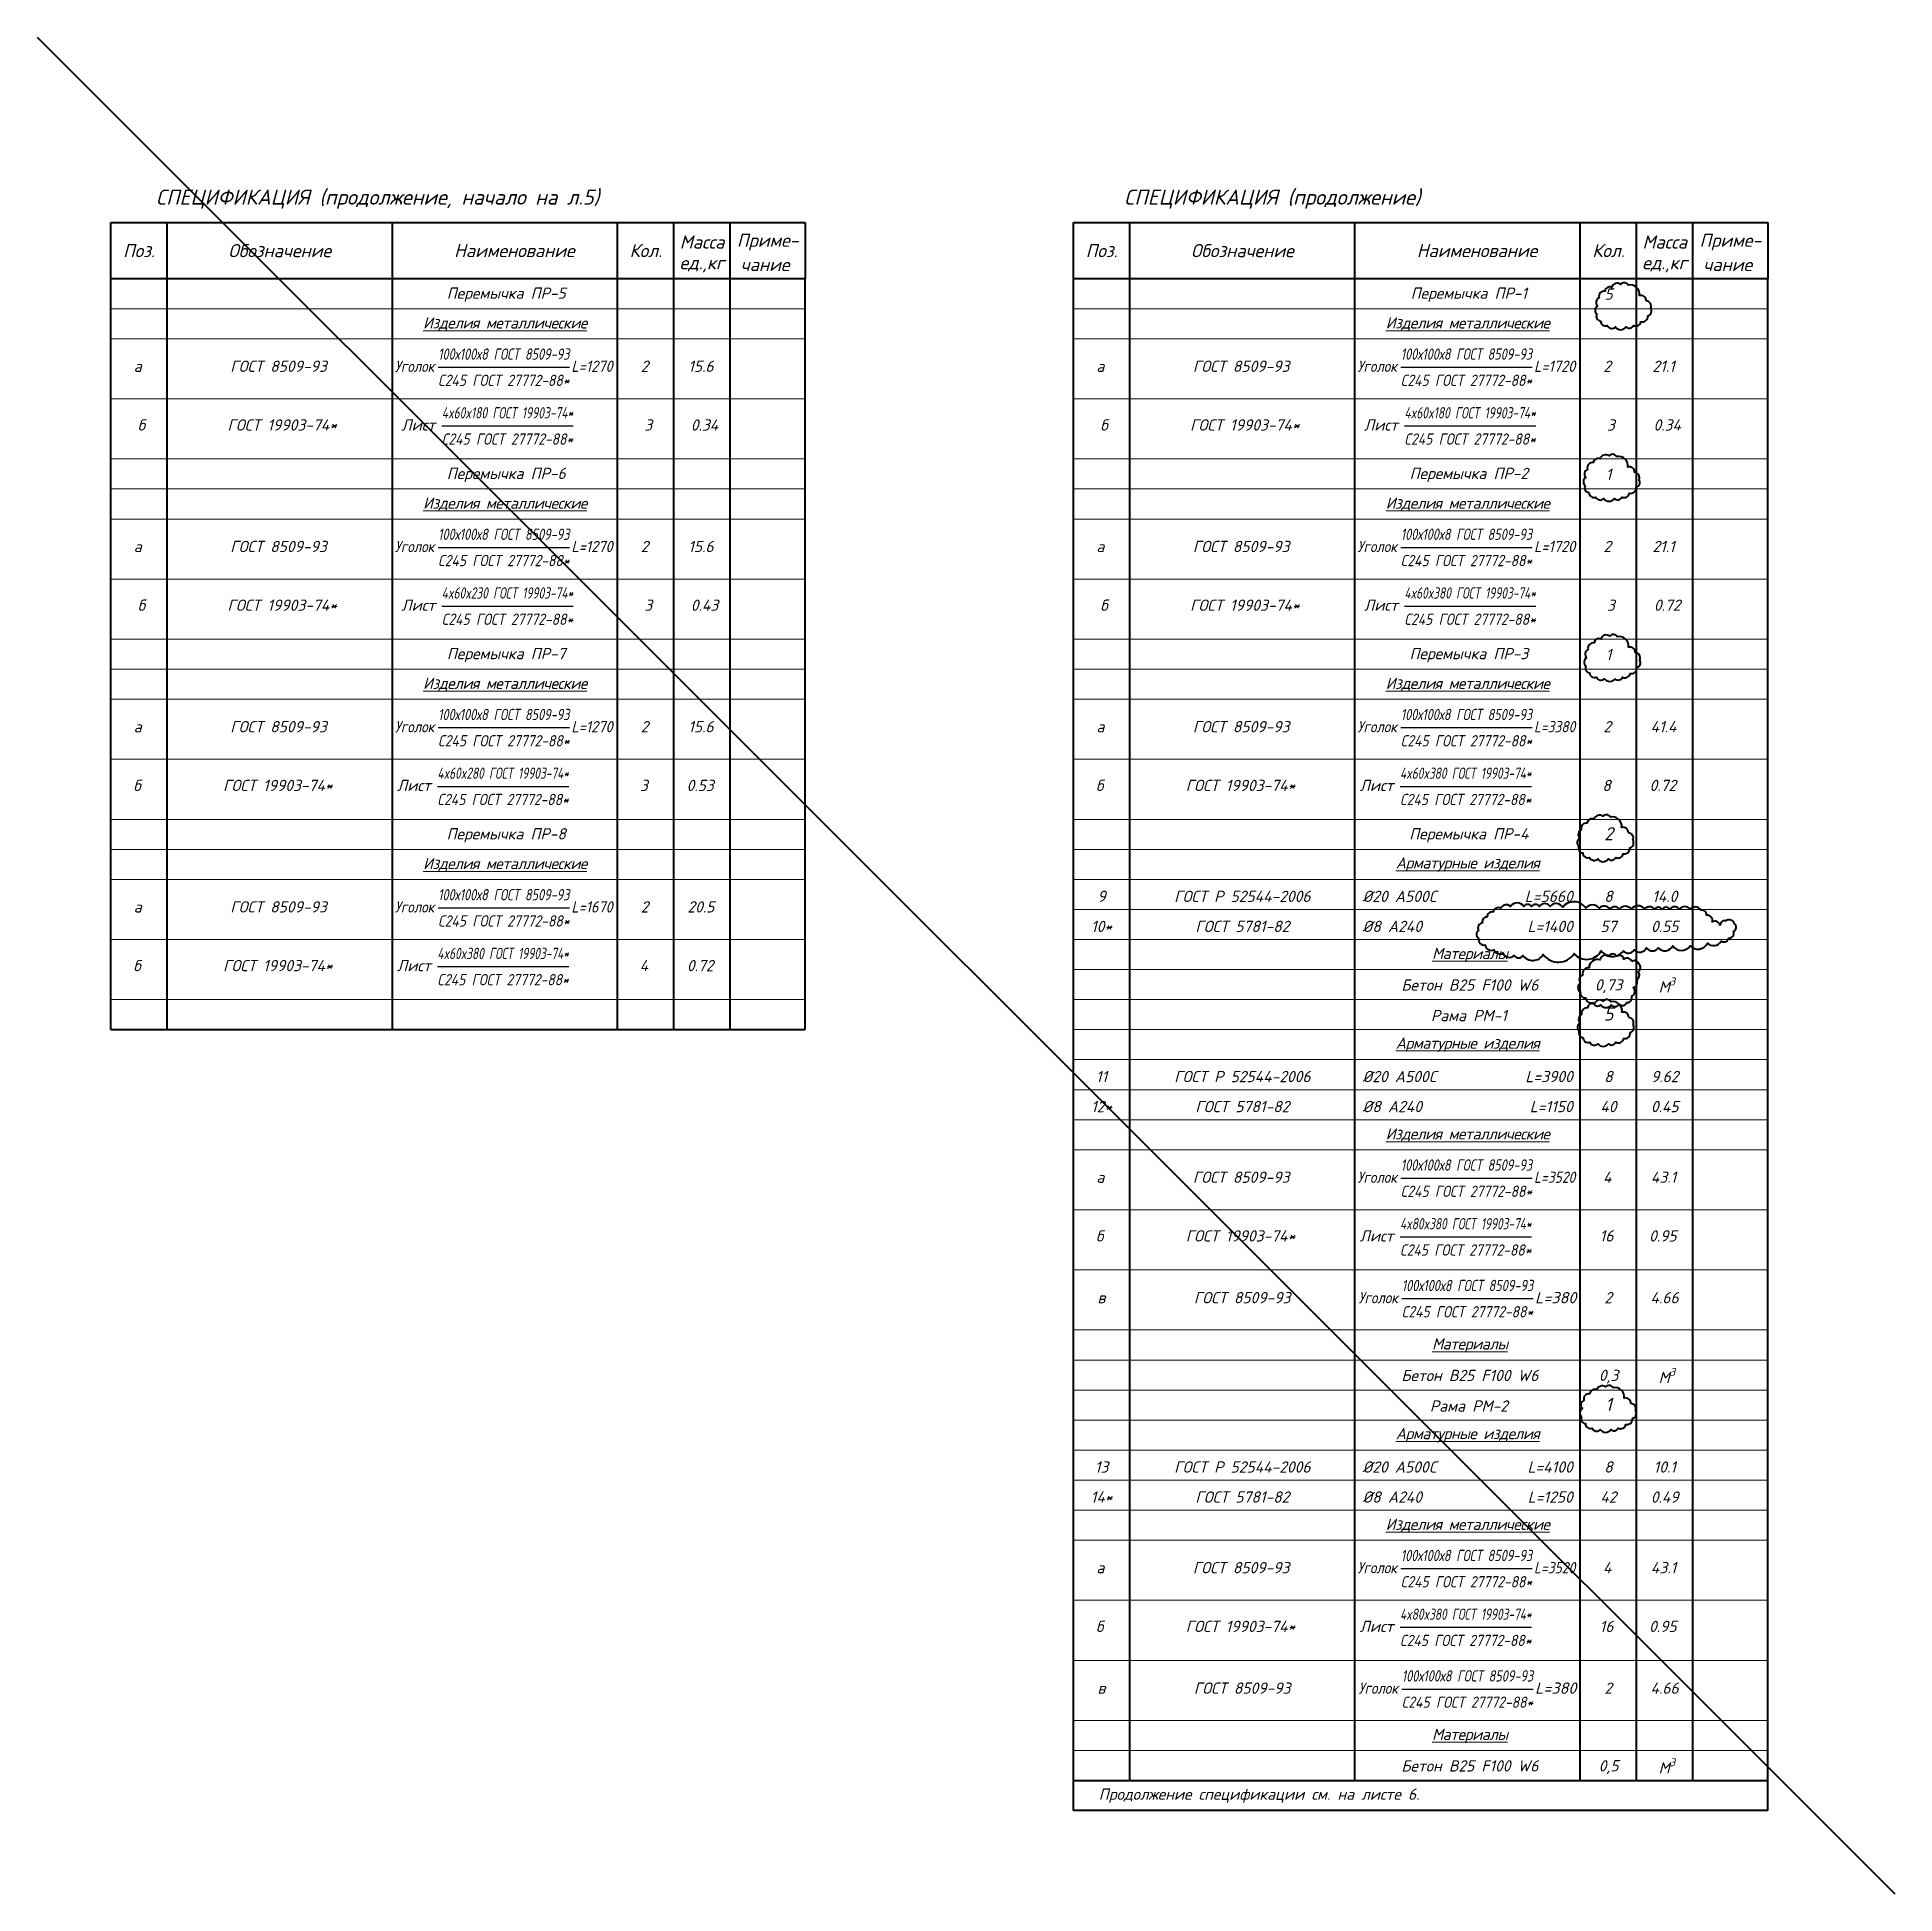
# Model space of a CAD drawing. Header units: millimetres. Extents: x -1807136 to 121189, y 23614 to 410608.
# Drawn here: x 71709 to 121189, y 71393 to 120847 of the extents above; entities that cross this region are included whole.
import ezdxf
from ezdxf.enums import TextEntityAlignment as Align

# ---------------------------------------------------------------- set-up
doc = ezdxf.new("R2010")
doc.units = ezdxf.units.MM
doc.layers.get('0').update_dxf_attribs({"lineweight": 5})
doc.layers.add('#Текст', color=7, linetype='Continuous')
doc.layers.add('k_ Рамка', color=252, linetype='Continuous', lineweight=40)
doc.layers.add('Штриховка', color=7, linetype='Continuous', lineweight=25)
doc.layers.add('NoPrint', color=18, linetype='Continuous', plot=False)
doc.styles.add('STEP PR', font='isocpeui.ttf')

msp = doc.modelspace()

# ---------------------------------------------------------------- texts
at = {"style": 'STEP PR'}
for s, p in [('Поз.', (74419.5, 115162.1)), ('Обозначение', (78169.5, 115162.1)), ('Наименование', (84419.5, 115162.1)), ('Кол.', (87919.5, 115162.1)), ('Масса', (89419.5, 115390.9)), ('Приме-', (91169.5, 115390.9)), ('Поз.', (100060.2, 115162.1)), ('Обозначение', (103810.2, 115162.1)), ('Наименование', (110060.2, 115162.1)), ('Кол.', (113560.2, 115162.1)), ('Масса', (115060.2, 115390.9)), ('Приме-', (116810.2, 115390.9)), ('ед.,кг', (89419.5, 114798.7)), ('чание', (91096.3, 114790.2)), ('ед.,кг', (115060.2, 114798.7)), ('чание', (116736.9, 114790.2))]:
    msp.add_text(s, height=350, dxfattribs=at).set_placement(p, align=Align.MIDDLE)
for s, height, p in [('5', 300, (113565.3, 113854)), ('1', 300, (113565.3, 109054)), ('1', 300, (113565.3, 104254)), ('2', 350, (113565.3, 99454)), ('0,73', 300, (113565.3, 95454)), ('5', 350, (113565.3, 94654)), ('0,3', 300, (113565.3, 85054)), ('1', 350, (113565.3, 84254)), ('0,5', 300, (113565.3, 74654))]:
    msp.add_text(s, height=height, dxfattribs=at).set_placement(p, align=Align.CENTER)
for s, insert, char_height, width, attachment_point in [('\\pi1772.2;СПЕЦИФИКАЦИЯ (продолжение, начало на л.5)', (73103.1, 116531.3), 400, 15609.213, 4), ('СПЕЦИФИКАЦИЯ (продолжение)', (104610.2, 116531.3), 400, 10700.842, 5), ('{\\fISOCPEUR|b1|i1|c204|p34;Перемычка ПР-5}', (84202.5, 113987), 300, 6000, 5), ('{\\fISOCPEUR|b1|i1|c204|p34;Перемычка ПР-1}', (109843.1, 113987), 300, 6000, 5), ('{\\T0.95;\\LИзделия металлические}', (84169.5, 113212.1), 300, 6000, 5), ('{\\T0.95;\\LИзделия металлические}', (109810.2, 113212.1), 300, 6000, 5), ('{\\fISOCPEUR|b1|i1|c204|p34;Перемычка ПР-6}', (84202.5, 109187), 300, 6000, 5), ('{\\fISOCPEUR|b1|i1|c204|p34;Перемычка ПР-2}', (109843.1, 109187), 300, 6000, 5), ('{\\T0.95;\\LИзделия металлические}', (84169.5, 108412.1), 300, 6000, 5), ('{\\T0.95;\\LИзделия металлические}', (109810.2, 108412.1), 300, 6000, 5), ('{\\fISOCPEUR|b1|i1|c204|p34;Перемычка ПР-7}', (84202.5, 104387), 300, 6000, 5), ('{\\fISOCPEUR|b1|i1|c204|p34;Перемычка ПР-3}', (109843.1, 104387), 300, 6000, 5), ('{\\T0.95;\\LИзделия металлические}', (84169.5, 103612.1), 300, 6000, 5), ('{\\T0.95;\\LИзделия металлические}', (109810.2, 103612.1), 300, 6000, 5), ('{\\fISOCPEUR|b1|i1|c204|p34;Перемычка ПР-8}', (84202.5, 99587), 300, 6000, 5), ('{\\fISOCPEUR|b1|i1|c204|p34;Перемычка ПР-4}', (109843.1, 99587), 300, 6000, 5), ('{\\T0.95;\\LИзделия металлические}', (84169.5, 98812.1), 300, 6000, 5), ('{\\T0.95;\\LАрматурные изделия}', (109810.2, 98812.1), 300, 6000, 5), ('{\\T0.95;\\LМатериалы}', (109869.1, 96400.7), 300, 6000, 5), ('Бетон В25 F100 W6 ', (109869.1, 95600.7), 300, 6000, 5), ('\\A1;М{\\H0.7x;\\S3^ ;}', (115119.1, 95600.7), 300, 1500, 5), ('{\\fISOCPEUR|b1|i1|c204|p34;Рама РМ-1}', (109843.1, 94787), 300, 6000, 5), ('{\\T0.95;\\LАрматурные изделия}', (109810.2, 94012.1), 300, 6000, 5), ('{\\T0.95;\\LИзделия металлические}', (109810.2, 91612.1), 300, 6000, 5), ('{\\T0.95;\\LМатериалы}', (109869.1, 86000.7), 300, 6000, 5), ('Бетон В25 F100 W6 ', (109869.1, 85200.7), 300, 6000, 5), ('\\A1;М{\\H0.7x;\\S3^ ;}', (115119.1, 85200.7), 300, 1500, 5), ('{\\fISOCPEUR|b1|i1|c204|p34;Рама РМ-2}', (109843.1, 84387), 300, 6000, 5), ('{\\T0.95;\\LАрматурные изделия}', (109810.2, 83612.1), 300, 6000, 5), ('{\\T0.95;\\LИзделия металлические}', (109810.2, 81212.1), 300, 6000, 5), ('{\\T0.95;\\LМатериалы}', (109869.1, 75600.7), 300, 6000, 5), ('Бетон В25 F100 W6 ', (109869.1, 74800.7), 300, 6000, 5), ('\\A1;М{\\H0.7x;\\S3^ ;}', (115119.1, 74800.7), 300, 1500, 5), ('Продолжение спецификации см. на листе 6. ', (104255.7, 74006.5), 300, 9191.057, 5)]:
    msp.add_mtext(s, dxfattribs=dict(at, insert=insert, char_height=char_height, width=width, attachment_point=attachment_point))

# ---------------------------------------------------------------- blocks, each defined once
blk = doc.blocks.new('vcBlockST6-2-1')
at = {"color": 0, "linetype": 'ByBlock', "lineweight": -2}
blk.add_line((87.5, -8), (122.5, -8), dxfattribs=at)
at = {"color": 0, "linetype": 'ByBlock', "lineweight": -2, "style": 'STEP PR', "flags": 1}
for tag in ['CLASS', 'GOST', 'FILE', 'IDD']:
    blk.add_attdef(tag, text='', height=300, dxfattribs=at).set_placement((0, 0), align=Align.RIGHT)
at = {"color": 0, "linetype": 'ByBlock', "lineweight": -2, "style": 'STEP PR'}
for tag, p, p2 in [('ПОЗИЦИЯ', (0.75, -9.25), (14.25, -9.25)), ('ОБОЗНАЧЕНИЕ', (15.75, -9.25), (74.25, -9.25)), ('ПРОФИЛЬ', (76, -9.25), (86.5, -9.25)), ('НАИМЕНОВАНИЕ', (87.5, -6), (122.5, -6)), ('КОЛИЧЕСТВО', (135.75, -9.25), (149.25, -9.25)), ('ПРИМЕЧАНИЕ', (165.75, -9.25), (184.25, -9.25)), ('СТАЛЬ', (87.5, -13), (122.5, -13)), ('ДЛИНА', (123, -9.25), (134, -9.25)), ('МАССА', (150.75, -9.25), (164.25, -9.25))]:
    blk.add_attdef(tag, text='', height=300, dxfattribs=at).set_placement(p, p2, align=Align.FIT)
blk = doc.blocks.new('vcBlockST6-1-1')
at = {"color": 0, "linetype": 'ByBlock', "lineweight": -2, "style": 'STEP PR', "flags": 1}
for tag in ['CLASS', 'GOST', 'FILE', 'IDD']:
    blk.add_attdef(tag, text='', height=300, dxfattribs=at).set_placement((0, 0), align=Align.RIGHT)
at = {"color": 0, "linetype": 'ByBlock', "lineweight": -2, "style": 'STEP PR'}
blk.add_attdef('ДЛИНА', text='', height=300, dxfattribs=at).set_placement((133, -6), align=Align.RIGHT)
for tag, p, p2 in [('ПОЗИЦИЯ', (0.75, -6), (14.25, -6)), ('ОБОЗНАЧЕНИЕ', (15.75, -6), (74.25, -6)), ('КОЛИЧЕСТВО', (135.75, -6), (149.25, -6)), ('МАССА', (150.75, -6), (164.25, -6)), ('ПРИМЕЧАНИЕ', (165.75, -6), (184.25, -6))]:
    blk.add_attdef(tag, text='', height=300, dxfattribs=at).set_placement(p, p2, align=Align.FIT)
blk.add_attdef('НАИМЕНОВАНИЕ', (77, -6), '', height=300, dxfattribs=at)

# ---------------------------------------------------------------- linework, layer by layer
at = {"color": 8, "lineweight": 13}
for p, q in [((92169.5, 114412.1), (73669.5, 114412.1)), ((117810.2, 114412.1), (99310.2, 114412.1)), ((92169.5, 113612.1), (73669.5, 113612.1)), ((92169.5, 113612.1), (73669.5, 113612.1)), ((117810.2, 113612.1), (99310.2, 113612.1)), ((117810.2, 113612.1), (99310.2, 113612.1)), ((92169.5, 112812.1), (73669.5, 112812.1)), ((117810.2, 112812.1), (99310.2, 112812.1)), ((92169.5, 111212.1), (73669.5, 111212.1)), ((117810.2, 111212.1), (99310.2, 111212.1)), ((92169.5, 109612.1), (73669.5, 109612.1)), ((117810.2, 109612.1), (99310.2, 109612.1)), ((92169.5, 108812.1), (73669.5, 108812.1)), ((117810.2, 108812.1), (99310.2, 108812.1)), ((92169.5, 108012.1), (73669.5, 108012.1)), ((117810.2, 108012.1), (99310.2, 108012.1)), ((92169.5, 106412.1), (73669.5, 106412.1)), ((117810.2, 106412.1), (99310.2, 106412.1)), ((92169.5, 104812.1), (73669.5, 104812.1)), ((117810.2, 104812.1), (99310.2, 104812.1)), ((92169.5, 104012.1), (73669.5, 104012.1)), ((117810.2, 104012.1), (99310.2, 104012.1)), ((92169.5, 103212.1), (73669.5, 103212.1)), ((117810.2, 103212.1), (99310.2, 103212.1)), ((92169.5, 101612.1), (73669.5, 101612.1)), ((117810.2, 101612.1), (99310.2, 101612.1)), ((92169.5, 100012.1), (73669.5, 100012.1)), ((117810.2, 100012.1), (99310.2, 100012.1)), ((92169.5, 99212.1), (73669.5, 99212.1)), ((117810.2, 99212.1), (99310.2, 99212.1)), ((92169.5, 98412.1), (73669.5, 98412.1)), ((117810.2, 98412.1), (99310.2, 98412.1)), ((117810.2, 97612.1), (99310.2, 97612.1)), ((92169.5, 96812.1), (73669.5, 96812.1)), ((117810.2, 96812.1), (99310.2, 96812.1)), ((117810.2, 96012.1), (99310.2, 96012.1)), ((92169.5, 95212.1), (73669.5, 95212.1)), ((117810.2, 95212.1), (99310.2, 95212.1)), ((92169.5, 94412.1), (73669.5, 94412.1)), ((92169.5, 94412.1), (73669.5, 94412.1)), ((92169.5, 94412.1), (73669.5, 94412.1)), ((92169.5, 94412.1), (73669.5, 94412.1)), ((117810.2, 94412.1), (99310.2, 94412.1)), ((117810.2, 94412.1), (99310.2, 94412.1)), ((117810.2, 93612.1), (99310.2, 93612.1)), ((117810.2, 93612.1), (99310.2, 93612.1)), ((117810.2, 92812.1), (99310.2, 92812.1)), ((117810.2, 92012.1), (99310.2, 92012.1)), ((117810.2, 91212.1), (99310.2, 91212.1)), ((117810.2, 91212.1), (99310.2, 91212.1)), ((117810.2, 89612.1), (99310.2, 89612.1)), ((117810.2, 88012.1), (99310.2, 88012.1)), ((117810.2, 86412.1), (99310.2, 86412.1)), ((117810.2, 85612.1), (99310.2, 85612.1)), ((117810.2, 84812.1), (99310.2, 84812.1)), ((117810.2, 84012.1), (99310.2, 84012.1)), ((117810.2, 84012.1), (99310.2, 84012.1)), ((117810.2, 83212.1), (99310.2, 83212.1)), ((117810.2, 83212.1), (99310.2, 83212.1)), ((117810.2, 82412.1), (99310.2, 82412.1)), ((117810.2, 81612.1), (99310.2, 81612.1)), ((117810.2, 80812.1), (99310.2, 80812.1)), ((117810.2, 80812.1), (99310.2, 80812.1)), ((117810.2, 79212.1), (99310.2, 79212.1)), ((117810.2, 77612.1), (99310.2, 77612.1)), ((117810.2, 76012.1), (99310.2, 76012.1)), ((117810.2, 75212.1), (99310.2, 75212.1)), ((117810.2, 74412.1), (99310.2, 74412.1)), ((117810.2, 74412.1), (99310.2, 74412.1)), ((117810.2, 74412.1), (99310.2, 74412.1))]:
    msp.add_line(p, q, dxfattribs=at)
at = {"color": 1, "lineweight": 40}
msp.add_lwpolyline([(71708.6, 120847.2), (121189.4, 71392.7)], dxfattribs=at)
at = {"layer": 'k_ Рамка'}
for p, q in [((73669.5, 115912.1), (92169.5, 115912.1)), ((73669.5, 114412.1), (73669.5, 115912.1)), ((75169.5, 114412.1), (75169.5, 115912.1)), ((81169.5, 114412.1), (81169.5, 115912.1)), ((87169.5, 114412.1), (87169.5, 115912.1)), ((88669.5, 114412.1), (88669.5, 115912.1)), ((90169.5, 114412.1), (90169.5, 115912.1)), ((92169.5, 115912.1), (92169.5, 114412.1)), ((99310.2, 115912.1), (117810.2, 115912.1)), ((99310.2, 114412.1), (99310.2, 115912.1)), ((100810.2, 114412.1), (100810.2, 115912.1)), ((106810.2, 114412.1), (106810.2, 115912.1)), ((112810.2, 114412.1), (112810.2, 115912.1)), ((114310.2, 114412.1), (114310.2, 115912.1)), ((115810.2, 114412.1), (115810.2, 115912.1)), ((117810.2, 115912.1), (117810.2, 114412.1)), ((73669.5, 94412.1), (73669.5, 114412.1)), ((92169.5, 114412.1), (73669.5, 114412.1)), ((75169.5, 94412.1), (75169.5, 114412.1)), ((81169.5, 94412.1), (81169.5, 114412.1)), ((87169.5, 94412.1), (87169.5, 114412.1)), ((88669.5, 94412.1), (88669.5, 114412.1)), ((90169.5, 94412.1), (90169.5, 114412.1)), ((92169.5, 94412.1), (92169.5, 114412.1)), ((99310.2, 73612.1), (99310.2, 114412.1)), ((117810.2, 114412.1), (99310.2, 114412.1)), ((100810.2, 74412.1), (100810.2, 114412.1)), ((106810.2, 74412.1), (106810.2, 114412.1)), ((112810.2, 74412.1), (112810.2, 114412.1)), ((114310.2, 74412.1), (114310.2, 114412.1)), ((115810.2, 74412.1), (115810.2, 114412.1)), ((117810.2, 73612.1), (117810.2, 114412.1)), ((117810.2, 73612.1), (99310.2, 73612.1))]:
    msp.add_line(p, q, dxfattribs=at)
for points in [[(73669.5, 94412.1), (92169.5, 94412.1)], [(99310.2, 74412.1), (117810.2, 74412.1)]]:
    msp.add_lwpolyline(points, dxfattribs=at)
at = {"layer": 'NoPrint', "color": 3, "lineweight": 40}
for points in [[(114566.5, 113824.4, 0.5205671), (114387.1, 113963.9, 0.5205671), (114387.1, 113963.9, 0.5205671), (114088, 114242.8, 0.5205671), (114088, 114242.8, 0.5205671), (113888.7, 114262.7, 0.5205671), (113888.7, 114262.7, 0.5205671), (113649.4, 114183, 0.5205671), (113649.4, 114183, 0.5205671), (113470, 114083.4, 0.5205671), (113470, 114083.4, 0.5205671), (113310.5, 113904.1, 0.5205671), (113310.5, 113904.1, 0.5205671), (113270.6, 113684.9, 0.5205671), (113270.6, 113684.9, 0.5205671), (113250.7, 113465.8, 0.5205671), (113250.7, 113465.8, 0.5205671), (113350.3, 113286.4, 0.5205671), (113350.3, 113286.4, 0.5205671), (113529.8, 113166.9, 0.5205671), (113529.8, 113166.9, 0.5205671), (113749.1, 113127.1, 0.5205671), (113749.1, 113127.1, 0.5205671), (114028.2, 113127.1, 0.5205671), (114028.2, 113127.1, 0.5205671), (114227.6, 113166.9, 0.5205671), (114227.6, 113166.9, 0.5205671), (114427, 113266.5, 0.5205671), (114427, 113266.5, 0.5205671), (114606.4, 113425.9, 0.5205671), (114606.4, 113425.9, 0.5205671), (114686.2, 113625.2, 0.5205671), (114686.2, 113625.2, 0.5205671)], [(114256, 109255.3, 0.5205671), (114076.5, 109394.8, 0.5205671), (114076.5, 109394.8, 0.5205671), (113777.5, 109673.7, 0.5205671), (113777.5, 109673.7, 0.5205671), (113578.1, 109693.7, 0.5205671), (113578.1, 109693.7, 0.5205671), (113338.8, 109614, 0.5205671), (113338.8, 109614, 0.5205671), (113159.4, 109514.3, 0.5205671), (113159.4, 109514.3, 0.5205671), (112999.9, 109335, 0.5205671), (112999.9, 109335, 0.5205671), (112960, 109115.9, 0.5205671), (112960, 109115.9, 0.5205671), (112940.1, 108896.7, 0.5205671), (112940.1, 108896.7, 0.5205671), (113039.8, 108717.4, 0.5205671), (113039.8, 108717.4, 0.5205671), (113219.2, 108597.8, 0.5205671), (113219.2, 108597.8, 0.5205671), (113438.5, 108558, 0.5205671), (113438.5, 108558, 0.5205671), (113717.6, 108558, 0.5205671), (113717.6, 108558, 0.5205671), (113917, 108597.8, 0.5205671), (113917, 108597.8, 0.5205671), (114116.4, 108697.5, 0.5205671), (114116.4, 108697.5, 0.5205671), (114295.8, 108856.8, 0.5205671), (114295.8, 108856.8, 0.5205671), (114375.6, 109056.1, 0.5205671), (114375.6, 109056.1, 0.5205671)], [(114275.4, 104455.3, 0.5205671), (114095.9, 104594.8, 0.5205671), (114095.9, 104594.8, 0.5205671), (113796.9, 104873.7, 0.5205671), (113796.9, 104873.7, 0.5205671), (113597.5, 104893.7, 0.5205671), (113597.5, 104893.7, 0.5205671), (113358.2, 104814, 0.5205671), (113358.2, 104814, 0.5205671), (113178.8, 104714.3, 0.5205671), (113178.8, 104714.3, 0.5205671), (113019.3, 104535, 0.5205671), (113019.3, 104535, 0.5205671), (112979.4, 104315.9, 0.5205671), (112979.4, 104315.9, 0.5205671), (112959.5, 104096.7, 0.5205671), (112959.5, 104096.7, 0.5205671), (113059.2, 103917.4, 0.5205671), (113059.2, 103917.4, 0.5205671), (113238.6, 103797.8, 0.5205671), (113238.6, 103797.8, 0.5205671), (113457.9, 103758, 0.5205671), (113457.9, 103758, 0.5205671), (113737.1, 103758, 0.5205671), (113737.1, 103758, 0.5205671), (113936.4, 103797.8, 0.5205671), (113936.4, 103797.8, 0.5205671), (114135.8, 103897.5, 0.5205671), (114135.8, 103897.5, 0.5205671), (114315.2, 104056.8, 0.5205671), (114315.2, 104056.8, 0.5205671), (114395, 104256.1, 0.5205671), (114395, 104256.1, 0.5205671)], [(114092.3, 99655.3, 0.5205671), (113912.8, 99794.8, 0.5205671), (113912.8, 99794.8, 0.5205671), (113613.8, 100073.7, 0.5205671), (113613.8, 100073.7, 0.5205671), (113414.4, 100093.7, 0.5205671), (113414.4, 100093.7, 0.5205671), (113175.1, 100014, 0.5205671), (113175.1, 100014, 0.5205671), (112995.7, 99914.3, 0.5205671), (112995.7, 99914.3, 0.5205671), (112836.2, 99735, 0.5205671), (112836.2, 99735, 0.5205671), (112796.3, 99515.9, 0.5205671), (112796.3, 99515.9, 0.5205671), (112776.4, 99296.7, 0.5205671), (112776.4, 99296.7, 0.5205671), (112876.1, 99117.4, 0.5205671), (112876.1, 99117.4, 0.5205671), (113055.5, 98997.8, 0.5205671), (113055.5, 98997.8, 0.5205671), (113274.8, 98958, 0.5205671), (113274.8, 98958, 0.5205671), (113553.9, 98958, 0.5205671), (113553.9, 98958, 0.5205671), (113753.3, 98997.8, 0.5205671), (113753.3, 98997.8, 0.5205671), (113952.7, 99097.5, 0.5205671), (113952.7, 99097.5, 0.5205671), (114132.1, 99256.8, 0.5205671), (114132.1, 99256.8, 0.5205671), (114211.9, 99456.1, 0.5205671), (114211.9, 99456.1, 0.5205671)], [(116533.4, 97181, 0.5205671), (116327.5, 97283.8, 0.5205671), (116327.5, 97283.8, 0.5205671), (116173.1, 97463.8, 0.5205671), (116173.1, 97463.8, 0.5205671), (116018.7, 97592.4, 0.5205671), (116018.7, 97592.4, 0.5205671), (115735.7, 97618.1, 0.5205671), (115735.7, 97618.1, 0.5205671), (115452.6, 97618.1, 0.5205671), (115452.6, 97618.1, 0.5205671), (115195.3, 97618.1, 0.5205671), (115195.3, 97618.1, 0.5205671), (114989.5, 97618.1, 0.5205671), (114989.5, 97618.1, 0.5205671), (114783.6, 97618.1, 0.5205671), (114783.6, 97618.1, 0.5205671), (114526.3, 97618.1, 0.5205671), (114526.3, 97618.1, 0.5205671), (114166.1, 97618.1, 0.5205671), (114166.1, 97618.1, 0.5205671), (113857.3, 97618.1, 0.5205671), (113857.3, 97618.1, 0.5205671), (113600, 97618.1, 0.5205671), (113600, 97618.1, 0.5205671), (113316.9, 97643.8, 0.5205671), (113316.9, 97643.8, 0.5205671), (112956.7, 97643.8, 0.5205671), (112956.7, 97643.8, 0.5205671), (112339.1, 97669.5, 0.5205671), (112339.1, 97669.5, 0.5205671), (112004.6, 97695.3, 0.5205671), (112004.6, 97695.3, 0.5205671), (111721.5, 97695.3, 0.5205671), (111721.5, 97695.3, 0.5205671), (111515.7, 97695.3, 0.5205671), (111515.7, 97695.3, 0.5205671), (111309.8, 97695.3, 0.5205671), (111309.8, 97695.3, 0.5205671), (110949.6, 97695.3, 0.5205671), (110949.6, 97695.3, 0.5205671), (110692.3, 97643.8, 0.5205671), (110692.3, 97643.8, 0.5205671), (110486.4, 97541, 0.5205671), (110486.4, 97541, 0.5205671), (110332, 97412.4, 0.5205671), (110332, 97412.4, 0.5205671), (110203.4, 97258.1, 0.5205671), (110203.4, 97258.1, 0.5205671), (110100.4, 97052.4, 0.5205671), (110100.4, 97052.4, 0.5205671), (110100.4, 96846.7, 0.5205671), (110100.4, 96846.7, 0.5205671), (110280.6, 96666.7, 0.5205671), (110280.6, 96666.7, 0.5205671), (110512.1, 96538.1, 0.5205671), (110512.1, 96538.1, 0.5205671), (110743.7, 96461, 0.5205671), (110743.7, 96461, 0.5205671), (111052.5, 96383.8, 0.5205671), (111052.5, 96383.8, 0.5205671), (111284.1, 96383.8, 0.5205671), (111284.1, 96383.8, 0.5205671), (111824.5, 96409.5, 0.5205671), (111824.5, 96409.5, 0.5205671), (112647.9, 96435.3, 0.5205671), (112647.9, 96435.3, 0.5205671), (113368.4, 96512.4, 0.5205671), (113368.4, 96512.4, 0.5205671), (113960.2, 96512.4, 0.5205671), (113960.2, 96512.4, 0.5205671), (114243.2, 96538.1, 0.5205671), (114243.2, 96538.1, 0.5205671), (114577.8, 96589.5, 0.5205671), (114577.8, 96589.5, 0.5205671), (114886.5, 96589.5, 0.5205671), (114886.5, 96589.5, 0.5205671), (115272.5, 96641, 0.5205671), (115272.5, 96641, 0.5205671), (115735.7, 96641, 0.5205671), (115735.7, 96641, 0.5205671), (116198.9, 96718.1, 0.5205671), (116198.9, 96718.1, 0.5205671), (116559.1, 96769.5, 0.5205671), (116559.1, 96769.5, 0.5205671), (116765, 96846.7, 0.5205671), (116765, 96846.7, 0.5205671), (116893.6, 97026.7, 0.5205671), (116893.6, 97026.7, 0.5205671), (116919.3, 97232.4, 0.5205671), (116919.3, 97232.4, 0.5205671), (116687.8, 97309.5, 0.5205671), (116687.8, 97309.5, 0.5205671)], [(114181.2, 96225.5, 0.5205671), (113970.9, 96288.6, 0.5205671), (113970.9, 96288.6, 0.5205671), (113781.5, 96372.7, 0.5205671), (113781.5, 96372.7, 0.5205671), (113571.1, 96372.7, 0.5205671), (113571.1, 96372.7, 0.5205671), (113339.7, 96267.6, 0.5205671), (113339.7, 96267.6, 0.5205671), (113045.2, 96057.3, 0.5205671), (113045.2, 96057.3, 0.5205671), (112876.9, 95868.1, 0.5205671), (112876.9, 95868.1, 0.5205671), (112813.7, 95657.9, 0.5205671), (112813.7, 95657.9, 0.5205671), (112813.7, 95405.6, 0.5205671), (112813.7, 95405.6, 0.5205671), (112961, 95258.4, 0.5205671), (112961, 95258.4, 0.5205671), (113150.4, 95132.3, 0.5205671), (113150.4, 95132.3, 0.5205671), (113360.7, 95069.2, 0.5205671), (113360.7, 95069.2, 0.5205671), (113634.2, 95069.2, 0.5205671), (113634.2, 95069.2, 0.5205671), (113844.6, 95090.2, 0.5205671), (113844.6, 95090.2, 0.5205671), (114055, 95132.3, 0.5205671), (114055, 95132.3, 0.5205671), (114181.2, 95300.4, 0.5205671), (114181.2, 95300.4, 0.5205671), (114223.3, 95531.7, 0.5205671), (114223.3, 95531.7, 0.5205671), (114307.5, 95742, 0.5205671), (114307.5, 95742, 0.5205671), (114349.6, 95952.2, 0.5205671), (114349.6, 95952.2, 0.5205671), (114370.6, 96162.4, 0.5205671), (114370.6, 96162.4, 0.5205671)], [(114101, 94733.4, 0.5205671), (113921.6, 94872.9, 0.5205671), (113921.6, 94872.9, 0.5205671), (113622.5, 95151.8, 0.5205671), (113622.5, 95151.8, 0.5205671), (113423.1, 95171.8, 0.5205671), (113423.1, 95171.8, 0.5205671), (113183.9, 95092.1, 0.5205671), (113183.9, 95092.1, 0.5205671), (113004.4, 94992.4, 0.5205671), (113004.4, 94992.4, 0.5205671), (112844.9, 94813.1, 0.5205671), (112844.9, 94813.1, 0.5205671), (112805.1, 94594, 0.5205671), (112805.1, 94594, 0.5205671), (112785.1, 94374.8, 0.5205671), (112785.1, 94374.8, 0.5205671), (112884.8, 94195.5, 0.5205671), (112884.8, 94195.5, 0.5205671), (113064.2, 94075.9, 0.5205671), (113064.2, 94075.9, 0.5205671), (113283.6, 94036.1, 0.5205671), (113283.6, 94036.1, 0.5205671), (113562.7, 94036.1, 0.5205671), (113562.7, 94036.1, 0.5205671), (113762.1, 94075.9, 0.5205671), (113762.1, 94075.9, 0.5205671), (113961.4, 94175.6, 0.5205671), (113961.4, 94175.6, 0.5205671), (114140.9, 94334.9, 0.5205671), (114140.9, 94334.9, 0.5205671), (114220.6, 94534.2, 0.5205671), (114220.6, 94534.2, 0.5205671)], [(114161.6, 84455.3, 0.5205671), (113982.1, 84594.8, 0.5205671), (113982.1, 84594.8, 0.5205671), (113683.1, 84873.7, 0.5205671), (113683.1, 84873.7, 0.5205671), (113483.7, 84893.7, 0.5205671), (113483.7, 84893.7, 0.5205671), (113244.4, 84814, 0.5205671), (113244.4, 84814, 0.5205671), (113065, 84714.3, 0.5205671), (113065, 84714.3, 0.5205671), (112905.5, 84535, 0.5205671), (112905.5, 84535, 0.5205671), (112865.6, 84315.9, 0.5205671), (112865.6, 84315.9, 0.5205671), (112845.7, 84096.7, 0.5205671), (112845.7, 84096.7, 0.5205671), (112945.4, 83917.4, 0.5205671), (112945.4, 83917.4, 0.5205671), (113124.8, 83797.8, 0.5205671), (113124.8, 83797.8, 0.5205671), (113344.1, 83758, 0.5205671), (113344.1, 83758, 0.5205671), (113623.3, 83758, 0.5205671), (113623.3, 83758, 0.5205671), (113822.6, 83797.8, 0.5205671), (113822.6, 83797.8, 0.5205671), (114022, 83897.5, 0.5205671), (114022, 83897.5, 0.5205671), (114201.4, 84056.8, 0.5205671), (114201.4, 84056.8, 0.5205671), (114281.2, 84256.1, 0.5205671), (114281.2, 84256.1, 0.5205671)]]:
    msp.add_lwpolyline(points, format="xyb", close=True, dxfattribs=at)

# ---------------------------------------------------------------- block references
at = {"layer": '#Текст'}
ref = msp.add_blockref('vcBlockST6-1-1', (99310.2, 98412.1), dxfattribs=dict(at, xscale=100, yscale=100))
ref.add_attrib('ПОЗИЦИЯ', '9', dxfattribs={"layer": '0', "color": 0, "linetype": 'ByBlock', "lineweight": -2, "height": 300, "style": 'STEP PR'}).set_placement((100060.2, 97812.1), align=Align.CENTER)
ref.add_attrib('ОБОЗНАЧЕНИЕ', 'ГОСТ Р 52544-2006', dxfattribs={"layer": '0', "color": 0, "linetype": 'ByBlock', "lineweight": -2, "height": 300, "style": 'STEP PR'}).set_placement((103810.2, 97812.1), align=Align.CENTER)
ref.add_attrib('НАИМЕНОВАНИЕ', '%%C20 A500C', (107010.2, 97812.1), dxfattribs={"layer": '0', "color": 0, "linetype": 'ByBlock', "lineweight": -2, "height": 300, "style": 'STEP PR'})
ref.add_attrib('ДЛИНА', 'L=5660', dxfattribs={"layer": '0', "color": 0, "linetype": 'ByBlock', "lineweight": -2, "height": 300, "style": 'STEP PR'}).set_placement((112610.2, 97812.1), align=Align.RIGHT)
ref.add_attrib('КОЛИЧЕСТВО', '8', dxfattribs={"layer": '0', "color": 0, "linetype": 'ByBlock', "lineweight": -2, "height": 300, "style": 'STEP PR'}).set_placement((113560.2, 97812.1), align=Align.CENTER)
ref.add_attrib('МАССА', '14.0', dxfattribs={"layer": '0', "color": 0, "linetype": 'ByBlock', "lineweight": -2, "height": 300, "style": 'STEP PR'}).set_placement((115060.2, 97812.1), align=Align.CENTER)
ref = msp.add_blockref('vcBlockST6-1-1', (99310.2, 97612.1), dxfattribs=dict(at, xscale=100, yscale=100))
ref.add_attrib('ПОЗИЦИЯ', '10*', dxfattribs={"layer": '0', "color": 0, "linetype": 'ByBlock', "lineweight": -2, "height": 300, "style": 'STEP PR'}).set_placement((100060.2, 97012.1), align=Align.CENTER)
ref.add_attrib('ОБОЗНАЧЕНИЕ', 'ГОСТ 5781-82', dxfattribs={"layer": '0', "color": 0, "linetype": 'ByBlock', "lineweight": -2, "height": 300, "style": 'STEP PR'}).set_placement((103810.2, 97012.1), align=Align.CENTER)
ref.add_attrib('НАИМЕНОВАНИЕ', '%%C8 A240', (107010.2, 97012.1), dxfattribs={"layer": '0', "color": 0, "linetype": 'ByBlock', "lineweight": -2, "height": 300, "style": 'STEP PR'})
ref.add_attrib('ДЛИНА', 'L=1400', dxfattribs={"layer": '0', "color": 0, "linetype": 'ByBlock', "lineweight": -2, "height": 300, "style": 'STEP PR'}).set_placement((112610.2, 97012.1), align=Align.RIGHT)
ref.add_attrib('КОЛИЧЕСТВО', '57', dxfattribs={"layer": '0', "color": 0, "linetype": 'ByBlock', "lineweight": -2, "height": 300, "style": 'STEP PR'}).set_placement((113560.2, 97012.1), align=Align.CENTER)
ref.add_attrib('МАССА', '0.55', dxfattribs={"layer": '0', "color": 0, "linetype": 'ByBlock', "lineweight": -2, "height": 300, "style": 'STEP PR'}).set_placement((115060.2, 97012.1), align=Align.CENTER)
ref = msp.add_blockref('vcBlockST6-1-1', (99310.2, 93612.1), dxfattribs=dict(at, xscale=100, yscale=100))
ref.add_attrib('ПОЗИЦИЯ', '11', dxfattribs={"layer": '0', "color": 0, "linetype": 'ByBlock', "lineweight": -2, "height": 300, "style": 'STEP PR'}).set_placement((100060.2, 93012.1), align=Align.CENTER)
ref.add_attrib('ОБОЗНАЧЕНИЕ', 'ГОСТ Р 52544-2006', dxfattribs={"layer": '0', "color": 0, "linetype": 'ByBlock', "lineweight": -2, "height": 300, "style": 'STEP PR'}).set_placement((103810.2, 93012.1), align=Align.CENTER)
ref.add_attrib('НАИМЕНОВАНИЕ', '%%C20 A500C', (107010.2, 93012.1), dxfattribs={"layer": '0', "color": 0, "linetype": 'ByBlock', "lineweight": -2, "height": 300, "style": 'STEP PR'})
ref.add_attrib('ДЛИНА', 'L=3900', dxfattribs={"layer": '0', "color": 0, "linetype": 'ByBlock', "lineweight": -2, "height": 300, "style": 'STEP PR'}).set_placement((112610.2, 93012.1), align=Align.RIGHT)
ref.add_attrib('КОЛИЧЕСТВО', '8', dxfattribs={"layer": '0', "color": 0, "linetype": 'ByBlock', "lineweight": -2, "height": 300, "style": 'STEP PR'}).set_placement((113560.2, 93012.1), align=Align.CENTER)
ref.add_attrib('МАССА', '9.62', dxfattribs={"layer": '0', "color": 0, "linetype": 'ByBlock', "lineweight": -2, "height": 300, "style": 'STEP PR'}).set_placement((115060.2, 93012.1), align=Align.CENTER)
ref = msp.add_blockref('vcBlockST6-1-1', (99310.2, 92812.1), dxfattribs=dict(at, xscale=100, yscale=100))
ref.add_attrib('ПОЗИЦИЯ', '12*', dxfattribs={"layer": '0', "color": 0, "linetype": 'ByBlock', "lineweight": -2, "height": 300, "style": 'STEP PR'}).set_placement((100060.2, 92212.1), align=Align.CENTER)
ref.add_attrib('ОБОЗНАЧЕНИЕ', 'ГОСТ 5781-82', dxfattribs={"layer": '0', "color": 0, "linetype": 'ByBlock', "lineweight": -2, "height": 300, "style": 'STEP PR'}).set_placement((103810.2, 92212.1), align=Align.CENTER)
ref.add_attrib('НАИМЕНОВАНИЕ', '%%C8 A240', (107010.2, 92212.1), dxfattribs={"layer": '0', "color": 0, "linetype": 'ByBlock', "lineweight": -2, "height": 300, "style": 'STEP PR'})
ref.add_attrib('ДЛИНА', 'L=1150', dxfattribs={"layer": '0', "color": 0, "linetype": 'ByBlock', "lineweight": -2, "height": 300, "style": 'STEP PR'}).set_placement((112610.2, 92212.1), align=Align.RIGHT)
ref.add_attrib('КОЛИЧЕСТВО', '40', dxfattribs={"layer": '0', "color": 0, "linetype": 'ByBlock', "lineweight": -2, "height": 300, "style": 'STEP PR'}).set_placement((113560.2, 92212.1), align=Align.CENTER)
ref.add_attrib('МАССА', '0.45', dxfattribs={"layer": '0', "color": 0, "linetype": 'ByBlock', "lineweight": -2, "height": 300, "style": 'STEP PR'}).set_placement((115060.2, 92212.1), align=Align.CENTER)
ref = msp.add_blockref('vcBlockST6-1-1', (99310.2, 83212.1), dxfattribs=dict(at, xscale=100, yscale=100))
ref.add_attrib('ПОЗИЦИЯ', '13', dxfattribs={"layer": '0', "color": 0, "linetype": 'ByBlock', "lineweight": -2, "height": 300, "style": 'STEP PR'}).set_placement((100060.2, 82612.1), align=Align.CENTER)
ref.add_attrib('ОБОЗНАЧЕНИЕ', 'ГОСТ Р 52544-2006', dxfattribs={"layer": '0', "color": 0, "linetype": 'ByBlock', "lineweight": -2, "height": 300, "style": 'STEP PR'}).set_placement((103810.2, 82612.1), align=Align.CENTER)
ref.add_attrib('НАИМЕНОВАНИЕ', '%%C20 A500C', (107010.2, 82612.1), dxfattribs={"layer": '0', "color": 0, "linetype": 'ByBlock', "lineweight": -2, "height": 300, "style": 'STEP PR'})
ref.add_attrib('ДЛИНА', 'L=4100', dxfattribs={"layer": '0', "color": 0, "linetype": 'ByBlock', "lineweight": -2, "height": 300, "style": 'STEP PR'}).set_placement((112610.2, 82612.1), align=Align.RIGHT)
ref.add_attrib('КОЛИЧЕСТВО', '8', dxfattribs={"layer": '0', "color": 0, "linetype": 'ByBlock', "lineweight": -2, "height": 300, "style": 'STEP PR'}).set_placement((113560.2, 82612.1), align=Align.CENTER)
ref.add_attrib('МАССА', '10.1', dxfattribs={"layer": '0', "color": 0, "linetype": 'ByBlock', "lineweight": -2, "height": 300, "style": 'STEP PR'}).set_placement((115060.2, 82612.1), align=Align.CENTER)
ref = msp.add_blockref('vcBlockST6-1-1', (99310.2, 82412.1), dxfattribs=dict(at, xscale=100, yscale=100))
ref.add_attrib('ПОЗИЦИЯ', '14*', dxfattribs={"layer": '0', "color": 0, "linetype": 'ByBlock', "lineweight": -2, "height": 300, "style": 'STEP PR'}).set_placement((100060.2, 81812.1), align=Align.CENTER)
ref.add_attrib('ОБОЗНАЧЕНИЕ', 'ГОСТ 5781-82', dxfattribs={"layer": '0', "color": 0, "linetype": 'ByBlock', "lineweight": -2, "height": 300, "style": 'STEP PR'}).set_placement((103810.2, 81812.1), align=Align.CENTER)
ref.add_attrib('НАИМЕНОВАНИЕ', '%%C8 A240', (107010.2, 81812.1), dxfattribs={"layer": '0', "color": 0, "linetype": 'ByBlock', "lineweight": -2, "height": 300, "style": 'STEP PR'})
ref.add_attrib('ДЛИНА', 'L=1250', dxfattribs={"layer": '0', "color": 0, "linetype": 'ByBlock', "lineweight": -2, "height": 300, "style": 'STEP PR'}).set_placement((112610.2, 81812.1), align=Align.RIGHT)
ref.add_attrib('КОЛИЧЕСТВО', '42', dxfattribs={"layer": '0', "color": 0, "linetype": 'ByBlock', "lineweight": -2, "height": 300, "style": 'STEP PR'}).set_placement((113560.2, 81812.1), align=Align.CENTER)
ref.add_attrib('МАССА', '0.49', dxfattribs={"layer": '0', "color": 0, "linetype": 'ByBlock', "lineweight": -2, "height": 300, "style": 'STEP PR'}).set_placement((115060.2, 81812.1), align=Align.CENTER)
at = {"layer": 'Штриховка'}
ref = msp.add_blockref('vcBlockST6-2-1', (73637.5, 112856.1), dxfattribs=dict(at, xscale=100, yscale=100))
ref.add_attrib('ПОЗИЦИЯ', 'a', dxfattribs={"layer": '0', "color": 0, "linetype": 'ByBlock', "lineweight": -2, "height": 300, "style": 'STEP PR'}).set_placement((74387.5, 111931.1), align=Align.CENTER)
ref.add_attrib('ОБОЗНАЧЕНИЕ', 'ГОСТ 8509-93', dxfattribs={"layer": '0', "color": 0, "linetype": 'ByBlock', "lineweight": -2, "height": 300, "style": 'STEP PR'}).set_placement((78137.5, 111931.1), align=Align.CENTER)
ref.add_attrib('ПРОФИЛЬ', 'Уголок', dxfattribs={"layer": '0', "color": 0, "linetype": 'ByBlock', "lineweight": -2, "height": 300, "style": 'STEP PR', "width": 0.773999}).set_placement((81237.5, 111931.1), (82287.5, 111931.1), align=Align.FIT)
ref.add_attrib('НАИМЕНОВАНИЕ', '100х100х8 ГОСТ 8509-93', dxfattribs={"layer": '0', "color": 0, "linetype": 'ByBlock', "lineweight": -2, "height": 300, "style": 'STEP PR', "width": 0.746124}).set_placement((82387.5, 112256.1), (85887.5, 112256.1), align=Align.FIT)
ref.add_attrib('СТАЛЬ', 'С245 ГОСТ 27772-88*', dxfattribs={"layer": '0', "color": 0, "linetype": 'ByBlock', "lineweight": -2, "height": 300, "style": 'STEP PR', "width": 0.832342}).set_placement((82387.5, 111556.1), (85887.5, 111556.1), align=Align.FIT)
ref.add_attrib('ДЛИНА', 'L=1270', dxfattribs={"layer": '0', "color": 0, "linetype": 'ByBlock', "lineweight": -2, "height": 300, "style": 'STEP PR', "width": 0.870817}).set_placement((85937.5, 111931.1), (87037.5, 111931.1), align=Align.FIT)
ref.add_attrib('КОЛИЧЕСТВО', '2', dxfattribs={"layer": '0', "color": 0, "linetype": 'ByBlock', "lineweight": -2, "height": 300, "style": 'STEP PR'}).set_placement((87887.5, 111931.1), align=Align.CENTER)
ref.add_attrib('МАССА', '15.6', dxfattribs={"layer": '0', "color": 0, "linetype": 'ByBlock', "lineweight": -2, "height": 300, "style": 'STEP PR'}).set_placement((89387.5, 111931.1), align=Align.CENTER)
ref = msp.add_blockref('vcBlockST6-2-1', (99278.1, 112856.1), dxfattribs=dict(at, xscale=100, yscale=100))
ref.add_attrib('ПОЗИЦИЯ', 'a', dxfattribs={"layer": '0', "color": 0, "linetype": 'ByBlock', "lineweight": -2, "height": 300, "style": 'STEP PR'}).set_placement((100028.1, 111931.1), align=Align.CENTER)
ref.add_attrib('ОБОЗНАЧЕНИЕ', 'ГОСТ 8509-93', dxfattribs={"layer": '0', "color": 0, "linetype": 'ByBlock', "lineweight": -2, "height": 300, "style": 'STEP PR'}).set_placement((103778.1, 111931.1), align=Align.CENTER)
ref.add_attrib('ПРОФИЛЬ', 'Уголок', dxfattribs={"layer": '0', "color": 0, "linetype": 'ByBlock', "lineweight": -2, "height": 300, "style": 'STEP PR', "width": 0.773999}).set_placement((106878.1, 111931.1), (107928.1, 111931.1), align=Align.FIT)
ref.add_attrib('НАИМЕНОВАНИЕ', '100х100х8 ГОСТ 8509-93', dxfattribs={"layer": '0', "color": 0, "linetype": 'ByBlock', "lineweight": -2, "height": 300, "style": 'STEP PR', "width": 0.746124}).set_placement((108028.1, 112256.1), (111528.1, 112256.1), align=Align.FIT)
ref.add_attrib('СТАЛЬ', 'С245 ГОСТ 27772-88*', dxfattribs={"layer": '0', "color": 0, "linetype": 'ByBlock', "lineweight": -2, "height": 300, "style": 'STEP PR', "width": 0.832342}).set_placement((108028.1, 111556.1), (111528.1, 111556.1), align=Align.FIT)
ref.add_attrib('ДЛИНА', 'L=1720', dxfattribs={"layer": '0', "color": 0, "linetype": 'ByBlock', "lineweight": -2, "height": 300, "style": 'STEP PR', "width": 0.870817}).set_placement((111578.1, 111931.1), (112678.1, 111931.1), align=Align.FIT)
ref.add_attrib('КОЛИЧЕСТВО', '2', dxfattribs={"layer": '0', "color": 0, "linetype": 'ByBlock', "lineweight": -2, "height": 300, "style": 'STEP PR'}).set_placement((113528.1, 111931.1), align=Align.CENTER)
ref.add_attrib('МАССА', '21.1', dxfattribs={"layer": '0', "color": 0, "linetype": 'ByBlock', "lineweight": -2, "height": 300, "style": 'STEP PR'}).set_placement((115028.1, 111931.1), align=Align.CENTER)
ref = msp.add_blockref('vcBlockST6-2-1', (73735.2, 111292.1), dxfattribs=dict(at, xscale=100, yscale=100))
ref.add_attrib('ПОЗИЦИЯ', 'б', dxfattribs={"layer": '0', "color": 0, "linetype": 'ByBlock', "lineweight": -2, "height": 300, "style": 'STEP PR'}).set_placement((74485.2, 110367.1), align=Align.CENTER)
ref.add_attrib('ОБОЗНАЧЕНИЕ', 'ГОСТ 19903-74*', dxfattribs={"layer": '0', "color": 0, "linetype": 'ByBlock', "lineweight": -2, "height": 300, "style": 'STEP PR'}).set_placement((78235.2, 110367.1), align=Align.CENTER)
ref.add_attrib('ПРОФИЛЬ', 'Лист', dxfattribs={"layer": '0', "color": 0, "linetype": 'ByBlock', "lineweight": -2, "height": 300, "style": 'STEP PR'}).set_placement((81860.2, 110367.1), align=Align.CENTER)
ref.add_attrib('НАИМЕНОВАНИЕ', '4x60x180 ГОСТ 19903-74*', dxfattribs={"layer": '0', "color": 0, "linetype": 'ByBlock', "lineweight": -2, "height": 300, "style": 'STEP PR', "width": 0.702619}).set_placement((82485.2, 110692.1), (85985.2, 110692.1), align=Align.FIT)
ref.add_attrib('СТАЛЬ', 'С245 ГОСТ 27772-88*', dxfattribs={"layer": '0', "color": 0, "linetype": 'ByBlock', "lineweight": -2, "height": 300, "style": 'STEP PR', "width": 0.832342}).set_placement((82485.2, 109992.1), (85985.2, 109992.1), align=Align.FIT)
ref.add_attrib('КОЛИЧЕСТВО', '3', dxfattribs={"layer": '0', "color": 0, "linetype": 'ByBlock', "lineweight": -2, "height": 300, "style": 'STEP PR'}).set_placement((87985.2, 110367.1), align=Align.CENTER)
ref.add_attrib('МАССА', '0.34', dxfattribs={"layer": '0', "color": 0, "linetype": 'ByBlock', "lineweight": -2, "height": 300, "style": 'STEP PR'}).set_placement((89485.2, 110367.1), align=Align.CENTER)
ref = msp.add_blockref('vcBlockST6-2-1', (99375.8, 111292.1), dxfattribs=dict(at, xscale=100, yscale=100))
ref.add_attrib('ПОЗИЦИЯ', 'б', dxfattribs={"layer": '0', "color": 0, "linetype": 'ByBlock', "lineweight": -2, "height": 300, "style": 'STEP PR'}).set_placement((100125.8, 110367.1), align=Align.CENTER)
ref.add_attrib('ОБОЗНАЧЕНИЕ', 'ГОСТ 19903-74*', dxfattribs={"layer": '0', "color": 0, "linetype": 'ByBlock', "lineweight": -2, "height": 300, "style": 'STEP PR'}).set_placement((103875.8, 110367.1), align=Align.CENTER)
ref.add_attrib('ПРОФИЛЬ', 'Лист', dxfattribs={"layer": '0', "color": 0, "linetype": 'ByBlock', "lineweight": -2, "height": 300, "style": 'STEP PR'}).set_placement((107500.8, 110367.1), align=Align.CENTER)
ref.add_attrib('НАИМЕНОВАНИЕ', '4x60x180 ГОСТ 19903-74*', dxfattribs={"layer": '0', "color": 0, "linetype": 'ByBlock', "lineweight": -2, "height": 300, "style": 'STEP PR', "width": 0.702619}).set_placement((108125.8, 110692.1), (111625.8, 110692.1), align=Align.FIT)
ref.add_attrib('СТАЛЬ', 'С245 ГОСТ 27772-88*', dxfattribs={"layer": '0', "color": 0, "linetype": 'ByBlock', "lineweight": -2, "height": 300, "style": 'STEP PR', "width": 0.832342}).set_placement((108125.8, 109992.1), (111625.8, 109992.1), align=Align.FIT)
ref.add_attrib('КОЛИЧЕСТВО', '3', dxfattribs={"layer": '0', "color": 0, "linetype": 'ByBlock', "lineweight": -2, "height": 300, "style": 'STEP PR'}).set_placement((113625.8, 110367.1), align=Align.CENTER)
ref.add_attrib('МАССА', '0.34', dxfattribs={"layer": '0', "color": 0, "linetype": 'ByBlock', "lineweight": -2, "height": 300, "style": 'STEP PR'}).set_placement((115125.8, 110367.1), align=Align.CENTER)
ref = msp.add_blockref('vcBlockST6-2-1', (73637.5, 108056.1), dxfattribs=dict(at, xscale=100, yscale=100))
ref.add_attrib('ПОЗИЦИЯ', 'a', dxfattribs={"layer": '0', "color": 0, "linetype": 'ByBlock', "lineweight": -2, "height": 300, "style": 'STEP PR'}).set_placement((74387.5, 107131.1), align=Align.CENTER)
ref.add_attrib('ОБОЗНАЧЕНИЕ', 'ГОСТ 8509-93', dxfattribs={"layer": '0', "color": 0, "linetype": 'ByBlock', "lineweight": -2, "height": 300, "style": 'STEP PR'}).set_placement((78137.5, 107131.1), align=Align.CENTER)
ref.add_attrib('ПРОФИЛЬ', 'Уголок', dxfattribs={"layer": '0', "color": 0, "linetype": 'ByBlock', "lineweight": -2, "height": 300, "style": 'STEP PR', "width": 0.773999}).set_placement((81237.5, 107131.1), (82287.5, 107131.1), align=Align.FIT)
ref.add_attrib('НАИМЕНОВАНИЕ', '100х100х8 ГОСТ 8509-93', dxfattribs={"layer": '0', "color": 0, "linetype": 'ByBlock', "lineweight": -2, "height": 300, "style": 'STEP PR', "width": 0.746124}).set_placement((82387.5, 107456.1), (85887.5, 107456.1), align=Align.FIT)
ref.add_attrib('СТАЛЬ', 'С245 ГОСТ 27772-88*', dxfattribs={"layer": '0', "color": 0, "linetype": 'ByBlock', "lineweight": -2, "height": 300, "style": 'STEP PR', "width": 0.832342}).set_placement((82387.5, 106756.1), (85887.5, 106756.1), align=Align.FIT)
ref.add_attrib('ДЛИНА', 'L=1270', dxfattribs={"layer": '0', "color": 0, "linetype": 'ByBlock', "lineweight": -2, "height": 300, "style": 'STEP PR', "width": 0.870817}).set_placement((85937.5, 107131.1), (87037.5, 107131.1), align=Align.FIT)
ref.add_attrib('КОЛИЧЕСТВО', '2', dxfattribs={"layer": '0', "color": 0, "linetype": 'ByBlock', "lineweight": -2, "height": 300, "style": 'STEP PR'}).set_placement((87887.5, 107131.1), align=Align.CENTER)
ref.add_attrib('МАССА', '15.6', dxfattribs={"layer": '0', "color": 0, "linetype": 'ByBlock', "lineweight": -2, "height": 300, "style": 'STEP PR'}).set_placement((89387.5, 107131.1), align=Align.CENTER)
ref = msp.add_blockref('vcBlockST6-2-1', (99278.1, 108056.1), dxfattribs=dict(at, xscale=100, yscale=100))
ref.add_attrib('ПОЗИЦИЯ', 'a', dxfattribs={"layer": '0', "color": 0, "linetype": 'ByBlock', "lineweight": -2, "height": 300, "style": 'STEP PR'}).set_placement((100028.1, 107131.1), align=Align.CENTER)
ref.add_attrib('ОБОЗНАЧЕНИЕ', 'ГОСТ 8509-93', dxfattribs={"layer": '0', "color": 0, "linetype": 'ByBlock', "lineweight": -2, "height": 300, "style": 'STEP PR'}).set_placement((103778.1, 107131.1), align=Align.CENTER)
ref.add_attrib('ПРОФИЛЬ', 'Уголок', dxfattribs={"layer": '0', "color": 0, "linetype": 'ByBlock', "lineweight": -2, "height": 300, "style": 'STEP PR', "width": 0.773999}).set_placement((106878.1, 107131.1), (107928.1, 107131.1), align=Align.FIT)
ref.add_attrib('НАИМЕНОВАНИЕ', '100х100х8 ГОСТ 8509-93', dxfattribs={"layer": '0', "color": 0, "linetype": 'ByBlock', "lineweight": -2, "height": 300, "style": 'STEP PR', "width": 0.746124}).set_placement((108028.1, 107456.1), (111528.1, 107456.1), align=Align.FIT)
ref.add_attrib('СТАЛЬ', 'С245 ГОСТ 27772-88*', dxfattribs={"layer": '0', "color": 0, "linetype": 'ByBlock', "lineweight": -2, "height": 300, "style": 'STEP PR', "width": 0.832342}).set_placement((108028.1, 106756.1), (111528.1, 106756.1), align=Align.FIT)
ref.add_attrib('ДЛИНА', 'L=1720', dxfattribs={"layer": '0', "color": 0, "linetype": 'ByBlock', "lineweight": -2, "height": 300, "style": 'STEP PR', "width": 0.870817}).set_placement((111578.1, 107131.1), (112678.1, 107131.1), align=Align.FIT)
ref.add_attrib('КОЛИЧЕСТВО', '2', dxfattribs={"layer": '0', "color": 0, "linetype": 'ByBlock', "lineweight": -2, "height": 300, "style": 'STEP PR'}).set_placement((113528.1, 107131.1), align=Align.CENTER)
ref.add_attrib('МАССА', '21.1', dxfattribs={"layer": '0', "color": 0, "linetype": 'ByBlock', "lineweight": -2, "height": 300, "style": 'STEP PR'}).set_placement((115028.1, 107131.1), align=Align.CENTER)
ref = msp.add_blockref('vcBlockST6-2-1', (73735.2, 106492.1), dxfattribs=dict(at, xscale=100, yscale=100))
ref.add_attrib('ПОЗИЦИЯ', 'б', dxfattribs={"layer": '0', "color": 0, "linetype": 'ByBlock', "lineweight": -2, "height": 300, "style": 'STEP PR'}).set_placement((74485.2, 105567.1), align=Align.CENTER)
ref.add_attrib('ОБОЗНАЧЕНИЕ', 'ГОСТ 19903-74*', dxfattribs={"layer": '0', "color": 0, "linetype": 'ByBlock', "lineweight": -2, "height": 300, "style": 'STEP PR'}).set_placement((78235.2, 105567.1), align=Align.CENTER)
ref.add_attrib('ПРОФИЛЬ', 'Лист', dxfattribs={"layer": '0', "color": 0, "linetype": 'ByBlock', "lineweight": -2, "height": 300, "style": 'STEP PR'}).set_placement((81860.2, 105567.1), align=Align.CENTER)
ref.add_attrib('НАИМЕНОВАНИЕ', '4x60x230 ГОСТ 19903-74*', dxfattribs={"layer": '0', "color": 0, "linetype": 'ByBlock', "lineweight": -2, "height": 300, "style": 'STEP PR', "width": 0.693944}).set_placement((82485.2, 105892.1), (85985.2, 105892.1), align=Align.FIT)
ref.add_attrib('СТАЛЬ', 'С245 ГОСТ 27772-88*', dxfattribs={"layer": '0', "color": 0, "linetype": 'ByBlock', "lineweight": -2, "height": 300, "style": 'STEP PR', "width": 0.832342}).set_placement((82485.2, 105192.1), (85985.2, 105192.1), align=Align.FIT)
ref.add_attrib('КОЛИЧЕСТВО', '3', dxfattribs={"layer": '0', "color": 0, "linetype": 'ByBlock', "lineweight": -2, "height": 300, "style": 'STEP PR'}).set_placement((87985.2, 105567.1), align=Align.CENTER)
ref.add_attrib('МАССА', '0.43', dxfattribs={"layer": '0', "color": 0, "linetype": 'ByBlock', "lineweight": -2, "height": 300, "style": 'STEP PR'}).set_placement((89485.2, 105567.1), align=Align.CENTER)
ref = msp.add_blockref('vcBlockST6-2-1', (99375.8, 106492.1), dxfattribs=dict(at, xscale=100, yscale=100))
ref.add_attrib('ПОЗИЦИЯ', 'б', dxfattribs={"layer": '0', "color": 0, "linetype": 'ByBlock', "lineweight": -2, "height": 300, "style": 'STEP PR'}).set_placement((100125.8, 105567.1), align=Align.CENTER)
ref.add_attrib('ОБОЗНАЧЕНИЕ', 'ГОСТ 19903-74*', dxfattribs={"layer": '0', "color": 0, "linetype": 'ByBlock', "lineweight": -2, "height": 300, "style": 'STEP PR'}).set_placement((103875.8, 105567.1), align=Align.CENTER)
ref.add_attrib('ПРОФИЛЬ', 'Лист', dxfattribs={"layer": '0', "color": 0, "linetype": 'ByBlock', "lineweight": -2, "height": 300, "style": 'STEP PR'}).set_placement((107500.8, 105567.1), align=Align.CENTER)
ref.add_attrib('НАИМЕНОВАНИЕ', '4x60x380 ГОСТ 19903-74*', dxfattribs={"layer": '0', "color": 0, "linetype": 'ByBlock', "lineweight": -2, "height": 300, "style": 'STEP PR', "width": 0.693944}).set_placement((108125.8, 105892.1), (111625.8, 105892.1), align=Align.FIT)
ref.add_attrib('СТАЛЬ', 'С245 ГОСТ 27772-88*', dxfattribs={"layer": '0', "color": 0, "linetype": 'ByBlock', "lineweight": -2, "height": 300, "style": 'STEP PR', "width": 0.832342}).set_placement((108125.8, 105192.1), (111625.8, 105192.1), align=Align.FIT)
ref.add_attrib('КОЛИЧЕСТВО', '3', dxfattribs={"layer": '0', "color": 0, "linetype": 'ByBlock', "lineweight": -2, "height": 300, "style": 'STEP PR'}).set_placement((113625.8, 105567.1), align=Align.CENTER)
ref.add_attrib('МАССА', '0.72', dxfattribs={"layer": '0', "color": 0, "linetype": 'ByBlock', "lineweight": -2, "height": 300, "style": 'STEP PR'}).set_placement((115125.8, 105567.1), align=Align.CENTER)
ref = msp.add_blockref('vcBlockST6-2-1', (73637.5, 103256.1), dxfattribs=dict(at, xscale=100, yscale=100))
ref.add_attrib('ПОЗИЦИЯ', 'a', dxfattribs={"layer": '0', "color": 0, "linetype": 'ByBlock', "lineweight": -2, "height": 300, "style": 'STEP PR'}).set_placement((74387.5, 102331.1), align=Align.CENTER)
ref.add_attrib('ОБОЗНАЧЕНИЕ', 'ГОСТ 8509-93', dxfattribs={"layer": '0', "color": 0, "linetype": 'ByBlock', "lineweight": -2, "height": 300, "style": 'STEP PR'}).set_placement((78137.5, 102331.1), align=Align.CENTER)
ref.add_attrib('ПРОФИЛЬ', 'Уголок', dxfattribs={"layer": '0', "color": 0, "linetype": 'ByBlock', "lineweight": -2, "height": 300, "style": 'STEP PR', "width": 0.773999}).set_placement((81237.5, 102331.1), (82287.5, 102331.1), align=Align.FIT)
ref.add_attrib('НАИМЕНОВАНИЕ', '100х100х8 ГОСТ 8509-93', dxfattribs={"layer": '0', "color": 0, "linetype": 'ByBlock', "lineweight": -2, "height": 300, "style": 'STEP PR', "width": 0.746124}).set_placement((82387.5, 102656.1), (85887.5, 102656.1), align=Align.FIT)
ref.add_attrib('СТАЛЬ', 'С245 ГОСТ 27772-88*', dxfattribs={"layer": '0', "color": 0, "linetype": 'ByBlock', "lineweight": -2, "height": 300, "style": 'STEP PR', "width": 0.832342}).set_placement((82387.5, 101956.1), (85887.5, 101956.1), align=Align.FIT)
ref.add_attrib('ДЛИНА', 'L=1270', dxfattribs={"layer": '0', "color": 0, "linetype": 'ByBlock', "lineweight": -2, "height": 300, "style": 'STEP PR', "width": 0.870817}).set_placement((85937.5, 102331.1), (87037.5, 102331.1), align=Align.FIT)
ref.add_attrib('КОЛИЧЕСТВО', '2', dxfattribs={"layer": '0', "color": 0, "linetype": 'ByBlock', "lineweight": -2, "height": 300, "style": 'STEP PR'}).set_placement((87887.5, 102331.1), align=Align.CENTER)
ref.add_attrib('МАССА', '15.6', dxfattribs={"layer": '0', "color": 0, "linetype": 'ByBlock', "lineweight": -2, "height": 300, "style": 'STEP PR'}).set_placement((89387.5, 102331.1), align=Align.CENTER)
ref = msp.add_blockref('vcBlockST6-2-1', (99278.1, 103256.1), dxfattribs=dict(at, xscale=100, yscale=100))
ref.add_attrib('ПОЗИЦИЯ', 'a', dxfattribs={"layer": '0', "color": 0, "linetype": 'ByBlock', "lineweight": -2, "height": 300, "style": 'STEP PR'}).set_placement((100028.1, 102331.1), align=Align.CENTER)
ref.add_attrib('ОБОЗНАЧЕНИЕ', 'ГОСТ 8509-93', dxfattribs={"layer": '0', "color": 0, "linetype": 'ByBlock', "lineweight": -2, "height": 300, "style": 'STEP PR'}).set_placement((103778.1, 102331.1), align=Align.CENTER)
ref.add_attrib('ПРОФИЛЬ', 'Уголок', dxfattribs={"layer": '0', "color": 0, "linetype": 'ByBlock', "lineweight": -2, "height": 300, "style": 'STEP PR', "width": 0.773999}).set_placement((106878.1, 102331.1), (107928.1, 102331.1), align=Align.FIT)
ref.add_attrib('НАИМЕНОВАНИЕ', '100х100х8 ГОСТ 8509-93', dxfattribs={"layer": '0', "color": 0, "linetype": 'ByBlock', "lineweight": -2, "height": 300, "style": 'STEP PR', "width": 0.746124}).set_placement((108028.1, 102656.1), (111528.1, 102656.1), align=Align.FIT)
ref.add_attrib('СТАЛЬ', 'С245 ГОСТ 27772-88*', dxfattribs={"layer": '0', "color": 0, "linetype": 'ByBlock', "lineweight": -2, "height": 300, "style": 'STEP PR', "width": 0.832342}).set_placement((108028.1, 101956.1), (111528.1, 101956.1), align=Align.FIT)
ref.add_attrib('ДЛИНА', 'L=3380', dxfattribs={"layer": '0', "color": 0, "linetype": 'ByBlock', "lineweight": -2, "height": 300, "style": 'STEP PR', "width": 0.829904}).set_placement((111578.1, 102331.1), (112678.1, 102331.1), align=Align.FIT)
ref.add_attrib('КОЛИЧЕСТВО', '2', dxfattribs={"layer": '0', "color": 0, "linetype": 'ByBlock', "lineweight": -2, "height": 300, "style": 'STEP PR'}).set_placement((113528.1, 102331.1), align=Align.CENTER)
ref.add_attrib('МАССА', '41.4', dxfattribs={"layer": '0', "color": 0, "linetype": 'ByBlock', "lineweight": -2, "height": 300, "style": 'STEP PR'}).set_placement((115028.1, 102331.1), align=Align.CENTER)
ref = msp.add_blockref('vcBlockST6-2-1', (73619.3, 101692.1), dxfattribs=dict(at, xscale=100, yscale=100))
ref.add_attrib('ПОЗИЦИЯ', 'б', dxfattribs={"layer": '0', "color": 0, "linetype": 'ByBlock', "lineweight": -2, "height": 300, "style": 'STEP PR'}).set_placement((74369.3, 100767.1), align=Align.CENTER)
ref.add_attrib('ОБОЗНАЧЕНИЕ', 'ГОСТ 19903-74*', dxfattribs={"layer": '0', "color": 0, "linetype": 'ByBlock', "lineweight": -2, "height": 300, "style": 'STEP PR'}).set_placement((78119.3, 100767.1), align=Align.CENTER)
ref.add_attrib('ПРОФИЛЬ', 'Лист', dxfattribs={"layer": '0', "color": 0, "linetype": 'ByBlock', "lineweight": -2, "height": 300, "style": 'STEP PR'}).set_placement((81744.3, 100767.1), align=Align.CENTER)
ref.add_attrib('НАИМЕНОВАНИЕ', '4x60x280 ГОСТ 19903-74*', dxfattribs={"layer": '0', "color": 0, "linetype": 'ByBlock', "lineweight": -2, "height": 300, "style": 'STEP PR', "width": 0.693944}).set_placement((82369.3, 101092.1), (85869.3, 101092.1), align=Align.FIT)
ref.add_attrib('СТАЛЬ', 'С245 ГОСТ 27772-88*', dxfattribs={"layer": '0', "color": 0, "linetype": 'ByBlock', "lineweight": -2, "height": 300, "style": 'STEP PR', "width": 0.832342}).set_placement((82369.3, 100392.1), (85869.3, 100392.1), align=Align.FIT)
ref.add_attrib('КОЛИЧЕСТВО', '3', dxfattribs={"layer": '0', "color": 0, "linetype": 'ByBlock', "lineweight": -2, "height": 300, "style": 'STEP PR'}).set_placement((87869.3, 100767.1), align=Align.CENTER)
ref.add_attrib('МАССА', '0.53', dxfattribs={"layer": '0', "color": 0, "linetype": 'ByBlock', "lineweight": -2, "height": 300, "style": 'STEP PR'}).set_placement((89369.3, 100767.1), align=Align.CENTER)
ref = msp.add_blockref('vcBlockST6-2-1', (99259.9, 101692.1), dxfattribs=dict(at, xscale=100, yscale=100))
ref.add_attrib('ПОЗИЦИЯ', 'б', dxfattribs={"layer": '0', "color": 0, "linetype": 'ByBlock', "lineweight": -2, "height": 300, "style": 'STEP PR'}).set_placement((100009.9, 100767.1), align=Align.CENTER)
ref.add_attrib('ОБОЗНАЧЕНИЕ', 'ГОСТ 19903-74*', dxfattribs={"layer": '0', "color": 0, "linetype": 'ByBlock', "lineweight": -2, "height": 300, "style": 'STEP PR'}).set_placement((103759.9, 100767.1), align=Align.CENTER)
ref.add_attrib('ПРОФИЛЬ', 'Лист', dxfattribs={"layer": '0', "color": 0, "linetype": 'ByBlock', "lineweight": -2, "height": 300, "style": 'STEP PR'}).set_placement((107384.9, 100767.1), align=Align.CENTER)
ref.add_attrib('НАИМЕНОВАНИЕ', '4x60x380 ГОСТ 19903-74*', dxfattribs={"layer": '0', "color": 0, "linetype": 'ByBlock', "lineweight": -2, "height": 300, "style": 'STEP PR', "width": 0.693944}).set_placement((108009.9, 101092.1), (111509.9, 101092.1), align=Align.FIT)
ref.add_attrib('СТАЛЬ', 'С245 ГОСТ 27772-88*', dxfattribs={"layer": '0', "color": 0, "linetype": 'ByBlock', "lineweight": -2, "height": 300, "style": 'STEP PR', "width": 0.832342}).set_placement((108009.9, 100392.1), (111509.9, 100392.1), align=Align.FIT)
ref.add_attrib('КОЛИЧЕСТВО', '8', dxfattribs={"layer": '0', "color": 0, "linetype": 'ByBlock', "lineweight": -2, "height": 300, "style": 'STEP PR'}).set_placement((113509.9, 100767.1), align=Align.CENTER)
ref.add_attrib('МАССА', '0.72', dxfattribs={"layer": '0', "color": 0, "linetype": 'ByBlock', "lineweight": -2, "height": 300, "style": 'STEP PR'}).set_placement((115009.9, 100767.1), align=Align.CENTER)
ref = msp.add_blockref('vcBlockST6-2-1', (73637.5, 98456.1), dxfattribs=dict(at, xscale=100, yscale=100))
ref.add_attrib('ПОЗИЦИЯ', 'a', dxfattribs={"layer": '0', "color": 0, "linetype": 'ByBlock', "lineweight": -2, "height": 300, "style": 'STEP PR'}).set_placement((74387.5, 97531.1), align=Align.CENTER)
ref.add_attrib('ОБОЗНАЧЕНИЕ', 'ГОСТ 8509-93', dxfattribs={"layer": '0', "color": 0, "linetype": 'ByBlock', "lineweight": -2, "height": 300, "style": 'STEP PR'}).set_placement((78137.5, 97531.1), align=Align.CENTER)
ref.add_attrib('ПРОФИЛЬ', 'Уголок', dxfattribs={"layer": '0', "color": 0, "linetype": 'ByBlock', "lineweight": -2, "height": 300, "style": 'STEP PR', "width": 0.773999}).set_placement((81237.5, 97531.1), (82287.5, 97531.1), align=Align.FIT)
ref.add_attrib('НАИМЕНОВАНИЕ', '100х100х8 ГОСТ 8509-93', dxfattribs={"layer": '0', "color": 0, "linetype": 'ByBlock', "lineweight": -2, "height": 300, "style": 'STEP PR', "width": 0.746124}).set_placement((82387.5, 97856.1), (85887.5, 97856.1), align=Align.FIT)
ref.add_attrib('СТАЛЬ', 'С245 ГОСТ 27772-88*', dxfattribs={"layer": '0', "color": 0, "linetype": 'ByBlock', "lineweight": -2, "height": 300, "style": 'STEP PR', "width": 0.832342}).set_placement((82387.5, 97156.1), (85887.5, 97156.1), align=Align.FIT)
ref.add_attrib('ДЛИНА', 'L=1670', dxfattribs={"layer": '0', "color": 0, "linetype": 'ByBlock', "lineweight": -2, "height": 300, "style": 'STEP PR', "width": 0.870817}).set_placement((85937.5, 97531.1), (87037.5, 97531.1), align=Align.FIT)
ref.add_attrib('КОЛИЧЕСТВО', '2', dxfattribs={"layer": '0', "color": 0, "linetype": 'ByBlock', "lineweight": -2, "height": 300, "style": 'STEP PR'}).set_placement((87887.5, 97531.1), align=Align.CENTER)
ref.add_attrib('МАССА', '20.5', dxfattribs={"layer": '0', "color": 0, "linetype": 'ByBlock', "lineweight": -2, "height": 300, "style": 'STEP PR'}).set_placement((89387.5, 97531.1), align=Align.CENTER)
ref = msp.add_blockref('vcBlockST6-2-1', (73619.3, 96892.1), dxfattribs=dict(at, xscale=100, yscale=100))
ref.add_attrib('ПОЗИЦИЯ', 'б', dxfattribs={"layer": '0', "color": 0, "linetype": 'ByBlock', "lineweight": -2, "height": 300, "style": 'STEP PR'}).set_placement((74369.3, 95967.1), align=Align.CENTER)
ref.add_attrib('ОБОЗНАЧЕНИЕ', 'ГОСТ 19903-74*', dxfattribs={"layer": '0', "color": 0, "linetype": 'ByBlock', "lineweight": -2, "height": 300, "style": 'STEP PR'}).set_placement((78119.3, 95967.1), align=Align.CENTER)
ref.add_attrib('ПРОФИЛЬ', 'Лист', dxfattribs={"layer": '0', "color": 0, "linetype": 'ByBlock', "lineweight": -2, "height": 300, "style": 'STEP PR'}).set_placement((81744.3, 95967.1), align=Align.CENTER)
ref.add_attrib('НАИМЕНОВАНИЕ', '4x60x380 ГОСТ 19903-74*', dxfattribs={"layer": '0', "color": 0, "linetype": 'ByBlock', "lineweight": -2, "height": 300, "style": 'STEP PR', "width": 0.693944}).set_placement((82369.3, 96292.1), (85869.3, 96292.1), align=Align.FIT)
ref.add_attrib('СТАЛЬ', 'С245 ГОСТ 27772-88*', dxfattribs={"layer": '0', "color": 0, "linetype": 'ByBlock', "lineweight": -2, "height": 300, "style": 'STEP PR', "width": 0.832342}).set_placement((82369.3, 95592.1), (85869.3, 95592.1), align=Align.FIT)
ref.add_attrib('КОЛИЧЕСТВО', '4', dxfattribs={"layer": '0', "color": 0, "linetype": 'ByBlock', "lineweight": -2, "height": 300, "style": 'STEP PR'}).set_placement((87869.3, 95967.1), align=Align.CENTER)
ref.add_attrib('МАССА', '0.72', dxfattribs={"layer": '0', "color": 0, "linetype": 'ByBlock', "lineweight": -2, "height": 300, "style": 'STEP PR'}).set_placement((89369.3, 95967.1), align=Align.CENTER)
ref = msp.add_blockref('vcBlockST6-2-1', (99278.1, 91256.1), dxfattribs=dict(at, xscale=100, yscale=100))
ref.add_attrib('ПОЗИЦИЯ', 'a', dxfattribs={"layer": '0', "color": 0, "linetype": 'ByBlock', "lineweight": -2, "height": 300, "style": 'STEP PR'}).set_placement((100028.1, 90331.1), align=Align.CENTER)
ref.add_attrib('ОБОЗНАЧЕНИЕ', 'ГОСТ 8509-93', dxfattribs={"layer": '0', "color": 0, "linetype": 'ByBlock', "lineweight": -2, "height": 300, "style": 'STEP PR'}).set_placement((103778.1, 90331.1), align=Align.CENTER)
ref.add_attrib('ПРОФИЛЬ', 'Уголок', dxfattribs={"layer": '0', "color": 0, "linetype": 'ByBlock', "lineweight": -2, "height": 300, "style": 'STEP PR', "width": 0.773999}).set_placement((106878.1, 90331.1), (107928.1, 90331.1), align=Align.FIT)
ref.add_attrib('НАИМЕНОВАНИЕ', '100х100х8 ГОСТ 8509-93', dxfattribs={"layer": '0', "color": 0, "linetype": 'ByBlock', "lineweight": -2, "height": 300, "style": 'STEP PR', "width": 0.746124}).set_placement((108028.1, 90656.1), (111528.1, 90656.1), align=Align.FIT)
ref.add_attrib('СТАЛЬ', 'С245 ГОСТ 27772-88*', dxfattribs={"layer": '0', "color": 0, "linetype": 'ByBlock', "lineweight": -2, "height": 300, "style": 'STEP PR', "width": 0.832342}).set_placement((108028.1, 89956.1), (111528.1, 89956.1), align=Align.FIT)
ref.add_attrib('ДЛИНА', 'L=3520', dxfattribs={"layer": '0', "color": 0, "linetype": 'ByBlock', "lineweight": -2, "height": 300, "style": 'STEP PR', "width": 0.829904}).set_placement((111578.1, 90331.1), (112678.1, 90331.1), align=Align.FIT)
ref.add_attrib('КОЛИЧЕСТВО', '4', dxfattribs={"layer": '0', "color": 0, "linetype": 'ByBlock', "lineweight": -2, "height": 300, "style": 'STEP PR'}).set_placement((113528.1, 90331.1), align=Align.CENTER)
ref.add_attrib('МАССА', '43.1', dxfattribs={"layer": '0', "color": 0, "linetype": 'ByBlock', "lineweight": -2, "height": 300, "style": 'STEP PR'}).set_placement((115028.1, 90331.1), align=Align.CENTER)
ref = msp.add_blockref('vcBlockST6-2-1', (99259.9, 89692.1), dxfattribs=dict(at, xscale=100, yscale=100))
ref.add_attrib('ПОЗИЦИЯ', 'б', dxfattribs={"layer": '0', "color": 0, "linetype": 'ByBlock', "lineweight": -2, "height": 300, "style": 'STEP PR'}).set_placement((100009.9, 88767.1), align=Align.CENTER)
ref.add_attrib('ОБОЗНАЧЕНИЕ', 'ГОСТ 19903-74*', dxfattribs={"layer": '0', "color": 0, "linetype": 'ByBlock', "lineweight": -2, "height": 300, "style": 'STEP PR'}).set_placement((103759.9, 88767.1), align=Align.CENTER)
ref.add_attrib('ПРОФИЛЬ', 'Лист', dxfattribs={"layer": '0', "color": 0, "linetype": 'ByBlock', "lineweight": -2, "height": 300, "style": 'STEP PR'}).set_placement((107384.9, 88767.1), align=Align.CENTER)
ref.add_attrib('НАИМЕНОВАНИЕ', '4x80x380 ГОСТ 19903-74*', dxfattribs={"layer": '0', "color": 0, "linetype": 'ByBlock', "lineweight": -2, "height": 300, "style": 'STEP PR', "width": 0.693944}).set_placement((108009.9, 89092.1), (111509.9, 89092.1), align=Align.FIT)
ref.add_attrib('СТАЛЬ', 'С245 ГОСТ 27772-88*', dxfattribs={"layer": '0', "color": 0, "linetype": 'ByBlock', "lineweight": -2, "height": 300, "style": 'STEP PR', "width": 0.832342}).set_placement((108009.9, 88392.1), (111509.9, 88392.1), align=Align.FIT)
ref.add_attrib('КОЛИЧЕСТВО', '16', dxfattribs={"layer": '0', "color": 0, "linetype": 'ByBlock', "lineweight": -2, "height": 300, "style": 'STEP PR'}).set_placement((113509.9, 88767.1), align=Align.CENTER)
ref.add_attrib('МАССА', '0.95', dxfattribs={"layer": '0', "color": 0, "linetype": 'ByBlock', "lineweight": -2, "height": 300, "style": 'STEP PR'}).set_placement((115009.9, 88767.1), align=Align.CENTER)
ref = msp.add_blockref('vcBlockST6-2-1', (99305.4, 88047.4), dxfattribs=dict(at, xscale=100, yscale=100))
ref.add_attrib('ПОЗИЦИЯ', 'в', dxfattribs={"layer": '0', "color": 0, "linetype": 'ByBlock', "lineweight": -2, "height": 300, "style": 'STEP PR'}).set_placement((100055.4, 87122.4), align=Align.CENTER)
ref.add_attrib('ОБОЗНАЧЕНИЕ', 'ГОСТ 8509-93', dxfattribs={"layer": '0', "color": 0, "linetype": 'ByBlock', "lineweight": -2, "height": 300, "style": 'STEP PR'}).set_placement((103805.4, 87122.4), align=Align.CENTER)
ref.add_attrib('ПРОФИЛЬ', 'Уголок', dxfattribs={"layer": '0', "color": 0, "linetype": 'ByBlock', "lineweight": -2, "height": 300, "style": 'STEP PR', "width": 0.773999}).set_placement((106905.4, 87122.4), (107955.4, 87122.4), align=Align.FIT)
ref.add_attrib('НАИМЕНОВАНИЕ', '100х100х8 ГОСТ 8509-93', dxfattribs={"layer": '0', "color": 0, "linetype": 'ByBlock', "lineweight": -2, "height": 300, "style": 'STEP PR', "width": 0.746124}).set_placement((108055.4, 87447.4), (111555.4, 87447.4), align=Align.FIT)
ref.add_attrib('СТАЛЬ', 'С245 ГОСТ 27772-88*', dxfattribs={"layer": '0', "color": 0, "linetype": 'ByBlock', "lineweight": -2, "height": 300, "style": 'STEP PR', "width": 0.832342}).set_placement((108055.4, 86747.4), (111555.4, 86747.4), align=Align.FIT)
ref.add_attrib('ДЛИНА', 'L=380', dxfattribs={"layer": '0', "color": 0, "linetype": 'ByBlock', "lineweight": -2, "height": 300, "style": 'STEP PR', "width": 0.992821}).set_placement((111605.4, 87122.4), (112705.4, 87122.4), align=Align.FIT)
ref.add_attrib('КОЛИЧЕСТВО', '2', dxfattribs={"layer": '0', "color": 0, "linetype": 'ByBlock', "lineweight": -2, "height": 300, "style": 'STEP PR'}).set_placement((113555.4, 87122.4), align=Align.CENTER)
ref.add_attrib('МАССА', '4.66', dxfattribs={"layer": '0', "color": 0, "linetype": 'ByBlock', "lineweight": -2, "height": 300, "style": 'STEP PR'}).set_placement((115055.4, 87122.4), align=Align.CENTER)
ref = msp.add_blockref('vcBlockST6-2-1', (99278.1, 80856.1), dxfattribs=dict(at, xscale=100, yscale=100))
ref.add_attrib('ПОЗИЦИЯ', 'a', dxfattribs={"layer": '0', "color": 0, "linetype": 'ByBlock', "lineweight": -2, "height": 300, "style": 'STEP PR'}).set_placement((100028.1, 79931.1), align=Align.CENTER)
ref.add_attrib('ОБОЗНАЧЕНИЕ', 'ГОСТ 8509-93', dxfattribs={"layer": '0', "color": 0, "linetype": 'ByBlock', "lineweight": -2, "height": 300, "style": 'STEP PR'}).set_placement((103778.1, 79931.1), align=Align.CENTER)
ref.add_attrib('ПРОФИЛЬ', 'Уголок', dxfattribs={"layer": '0', "color": 0, "linetype": 'ByBlock', "lineweight": -2, "height": 300, "style": 'STEP PR', "width": 0.773999}).set_placement((106878.1, 79931.1), (107928.1, 79931.1), align=Align.FIT)
ref.add_attrib('НАИМЕНОВАНИЕ', '100х100х8 ГОСТ 8509-93', dxfattribs={"layer": '0', "color": 0, "linetype": 'ByBlock', "lineweight": -2, "height": 300, "style": 'STEP PR', "width": 0.746124}).set_placement((108028.1, 80256.1), (111528.1, 80256.1), align=Align.FIT)
ref.add_attrib('СТАЛЬ', 'С245 ГОСТ 27772-88*', dxfattribs={"layer": '0', "color": 0, "linetype": 'ByBlock', "lineweight": -2, "height": 300, "style": 'STEP PR', "width": 0.832342}).set_placement((108028.1, 79556.1), (111528.1, 79556.1), align=Align.FIT)
ref.add_attrib('ДЛИНА', 'L=3520', dxfattribs={"layer": '0', "color": 0, "linetype": 'ByBlock', "lineweight": -2, "height": 300, "style": 'STEP PR', "width": 0.829904}).set_placement((111578.1, 79931.1), (112678.1, 79931.1), align=Align.FIT)
ref.add_attrib('КОЛИЧЕСТВО', '4', dxfattribs={"layer": '0', "color": 0, "linetype": 'ByBlock', "lineweight": -2, "height": 300, "style": 'STEP PR'}).set_placement((113528.1, 79931.1), align=Align.CENTER)
ref.add_attrib('МАССА', '43.1', dxfattribs={"layer": '0', "color": 0, "linetype": 'ByBlock', "lineweight": -2, "height": 300, "style": 'STEP PR'}).set_placement((115028.1, 79931.1), align=Align.CENTER)
ref = msp.add_blockref('vcBlockST6-2-1', (99259.9, 79292.1), dxfattribs=dict(at, xscale=100, yscale=100))
ref.add_attrib('ПОЗИЦИЯ', 'б', dxfattribs={"layer": '0', "color": 0, "linetype": 'ByBlock', "lineweight": -2, "height": 300, "style": 'STEP PR'}).set_placement((100009.9, 78367.1), align=Align.CENTER)
ref.add_attrib('ОБОЗНАЧЕНИЕ', 'ГОСТ 19903-74*', dxfattribs={"layer": '0', "color": 0, "linetype": 'ByBlock', "lineweight": -2, "height": 300, "style": 'STEP PR'}).set_placement((103759.9, 78367.1), align=Align.CENTER)
ref.add_attrib('ПРОФИЛЬ', 'Лист', dxfattribs={"layer": '0', "color": 0, "linetype": 'ByBlock', "lineweight": -2, "height": 300, "style": 'STEP PR'}).set_placement((107384.9, 78367.1), align=Align.CENTER)
ref.add_attrib('НАИМЕНОВАНИЕ', '4x80x380 ГОСТ 19903-74*', dxfattribs={"layer": '0', "color": 0, "linetype": 'ByBlock', "lineweight": -2, "height": 300, "style": 'STEP PR', "width": 0.693944}).set_placement((108009.9, 78692.1), (111509.9, 78692.1), align=Align.FIT)
ref.add_attrib('СТАЛЬ', 'С245 ГОСТ 27772-88*', dxfattribs={"layer": '0', "color": 0, "linetype": 'ByBlock', "lineweight": -2, "height": 300, "style": 'STEP PR', "width": 0.832342}).set_placement((108009.9, 77992.1), (111509.9, 77992.1), align=Align.FIT)
ref.add_attrib('КОЛИЧЕСТВО', '16', dxfattribs={"layer": '0', "color": 0, "linetype": 'ByBlock', "lineweight": -2, "height": 300, "style": 'STEP PR'}).set_placement((113509.9, 78367.1), align=Align.CENTER)
ref.add_attrib('МАССА', '0.95', dxfattribs={"layer": '0', "color": 0, "linetype": 'ByBlock', "lineweight": -2, "height": 300, "style": 'STEP PR'}).set_placement((115009.9, 78367.1), align=Align.CENTER)
ref = msp.add_blockref('vcBlockST6-2-1', (99305.4, 77647.4), dxfattribs=dict(at, xscale=100, yscale=100))
ref.add_attrib('ПОЗИЦИЯ', 'в', dxfattribs={"layer": '0', "color": 0, "linetype": 'ByBlock', "lineweight": -2, "height": 300, "style": 'STEP PR'}).set_placement((100055.4, 76722.4), align=Align.CENTER)
ref.add_attrib('ОБОЗНАЧЕНИЕ', 'ГОСТ 8509-93', dxfattribs={"layer": '0', "color": 0, "linetype": 'ByBlock', "lineweight": -2, "height": 300, "style": 'STEP PR'}).set_placement((103805.4, 76722.4), align=Align.CENTER)
ref.add_attrib('ПРОФИЛЬ', 'Уголок', dxfattribs={"layer": '0', "color": 0, "linetype": 'ByBlock', "lineweight": -2, "height": 300, "style": 'STEP PR', "width": 0.773999}).set_placement((106905.4, 76722.4), (107955.4, 76722.4), align=Align.FIT)
ref.add_attrib('НАИМЕНОВАНИЕ', '100х100х8 ГОСТ 8509-93', dxfattribs={"layer": '0', "color": 0, "linetype": 'ByBlock', "lineweight": -2, "height": 300, "style": 'STEP PR', "width": 0.746124}).set_placement((108055.4, 77047.4), (111555.4, 77047.4), align=Align.FIT)
ref.add_attrib('СТАЛЬ', 'С245 ГОСТ 27772-88*', dxfattribs={"layer": '0', "color": 0, "linetype": 'ByBlock', "lineweight": -2, "height": 300, "style": 'STEP PR', "width": 0.832342}).set_placement((108055.4, 76347.4), (111555.4, 76347.4), align=Align.FIT)
ref.add_attrib('ДЛИНА', 'L=380', dxfattribs={"layer": '0', "color": 0, "linetype": 'ByBlock', "lineweight": -2, "height": 300, "style": 'STEP PR', "width": 0.992821}).set_placement((111605.4, 76722.4), (112705.4, 76722.4), align=Align.FIT)
ref.add_attrib('КОЛИЧЕСТВО', '2', dxfattribs={"layer": '0', "color": 0, "linetype": 'ByBlock', "lineweight": -2, "height": 300, "style": 'STEP PR'}).set_placement((113555.4, 76722.4), align=Align.CENTER)
ref.add_attrib('МАССА', '4.66', dxfattribs={"layer": '0', "color": 0, "linetype": 'ByBlock', "lineweight": -2, "height": 300, "style": 'STEP PR'}).set_placement((115055.4, 76722.4), align=Align.CENTER)

msp.set_redraw_order([(e.dxf.handle, doc.entitydb.next_handle()) for e in msp.query("TEXT MTEXT ATTDEF DIMENSION ARC_DIMENSION")])  # texts and dimensions are drawn at this point

doc.saveas('drawing.dxf')
